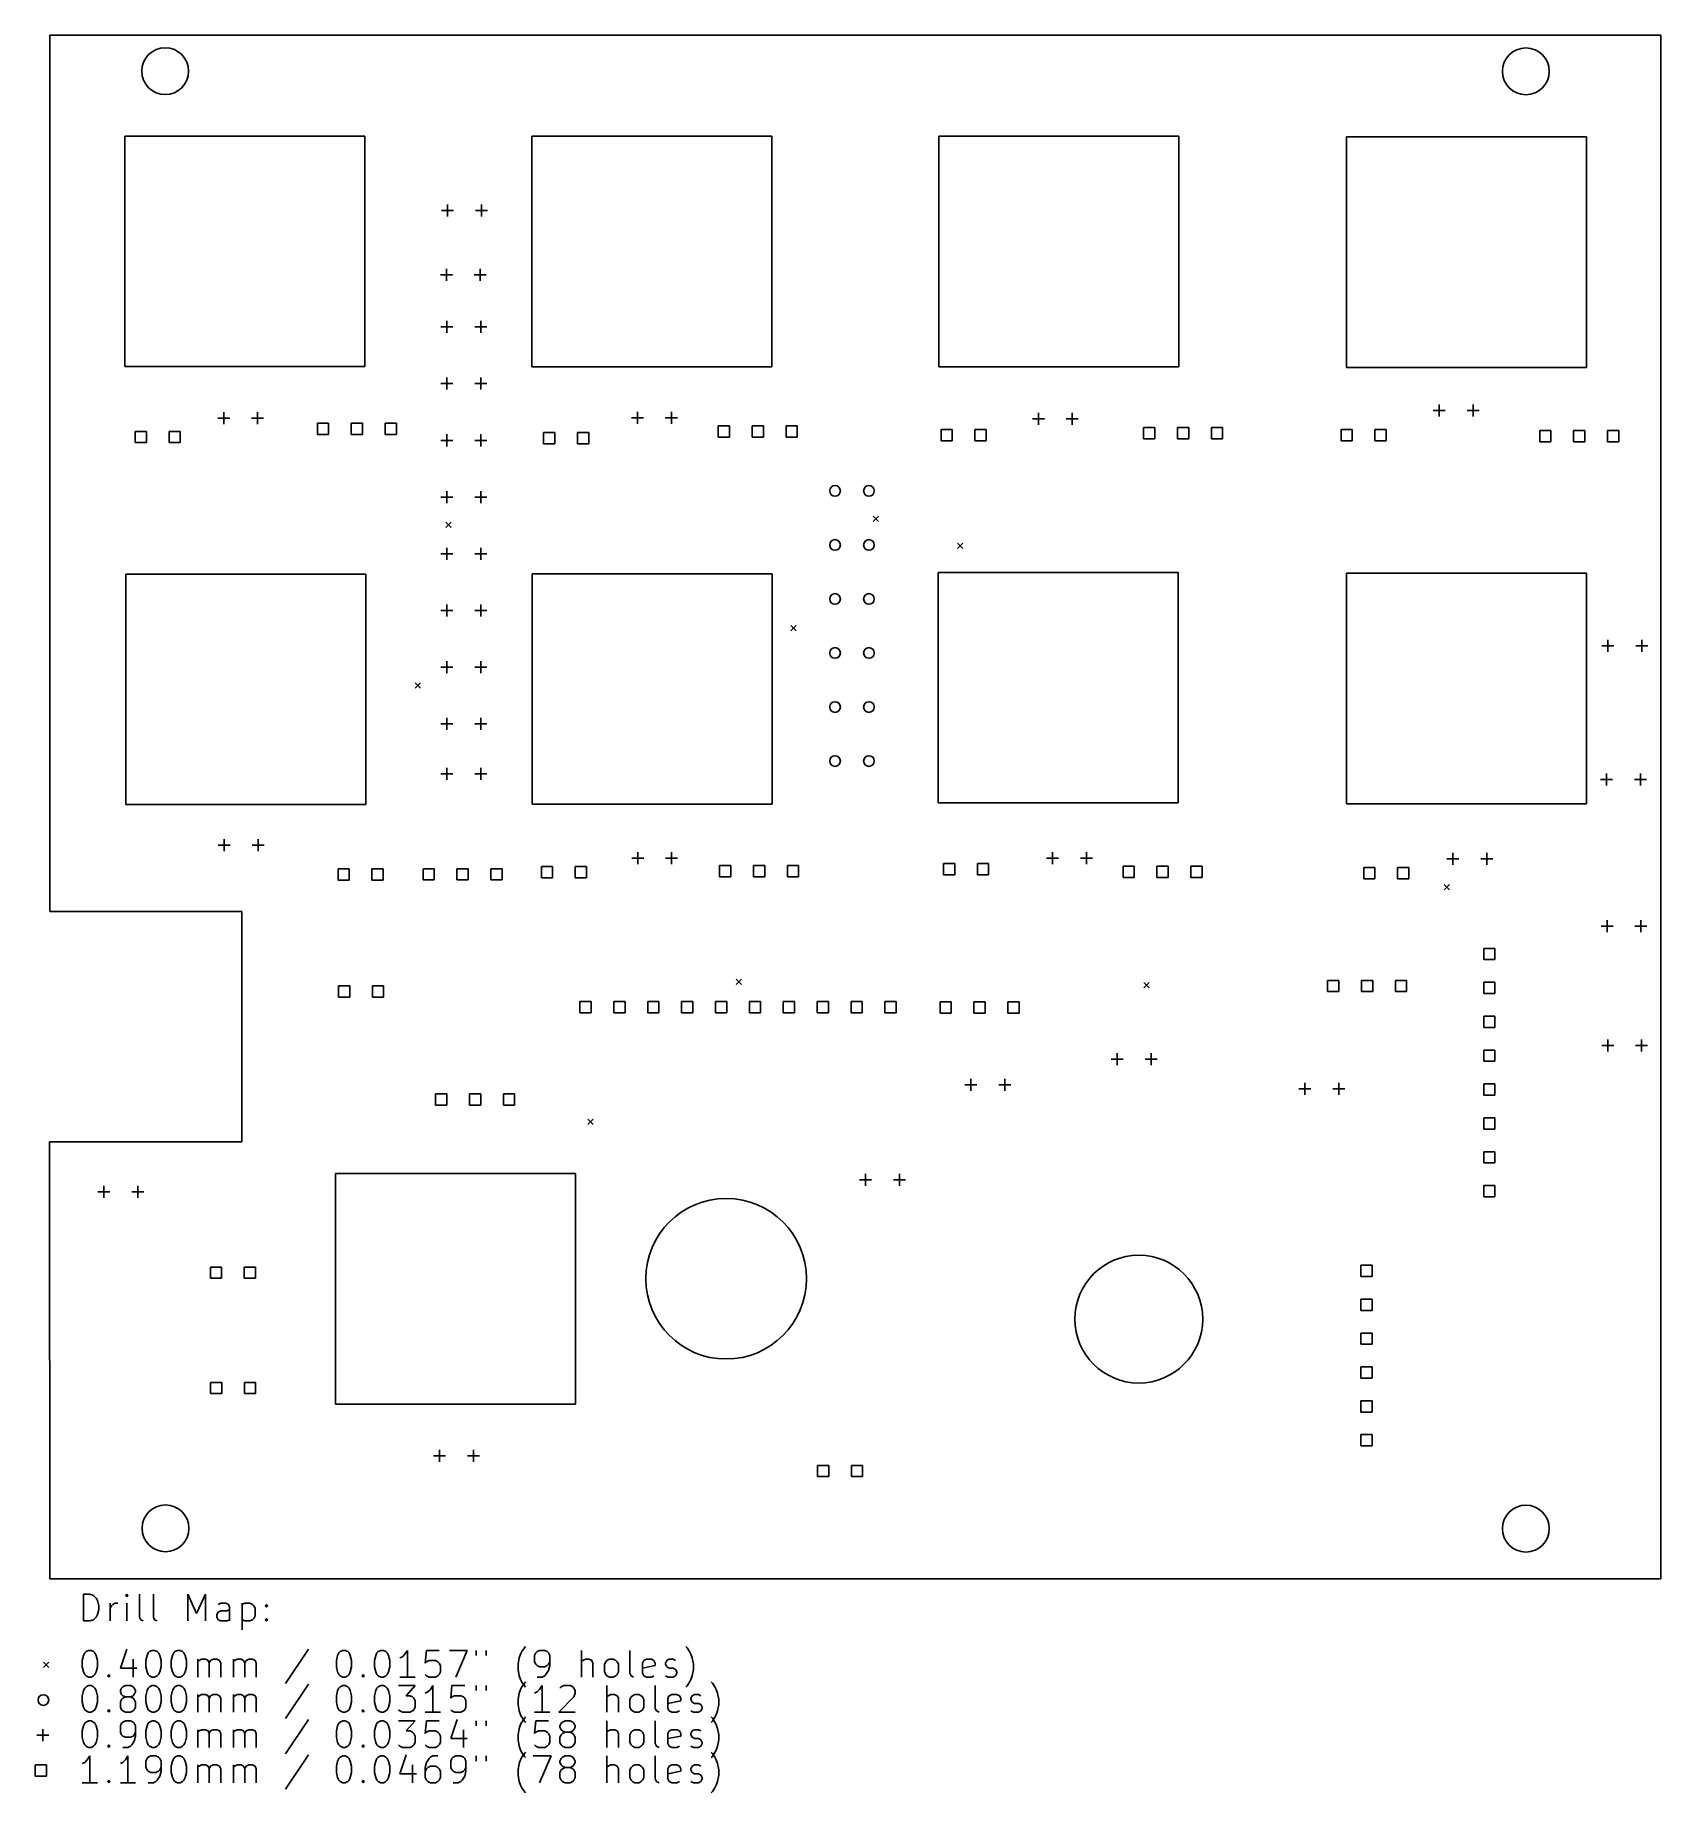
# Model space of a CAD drawing. Extents: x 86 to 208, y -156 to -24.
import ezdxf

# ---------------------------------------------------------------- set-up
doc = ezdxf.new("R2010")
doc.units = 0
doc.layers.add('BLACK', color=7, linetype='CONTINUOUS')

msp = doc.modelspace()

# ---------------------------------------------------------------- linework, layer by layer
at = {"layer": 'BLACK', "linetype": 'CONTINUOUS'}
for p, q in [((86.77, -24.04), (86.78, -89.72)), ((207.53, -24.04), (86.77, -24.04)), ((207.53, -24.04), (207.53, -139.74)), ((92.4, -31.6), (110.39, -31.6)), ((92.4, -48.88), (92.4, -31.6)), ((110.39, -31.6), (110.39, -48.88)), ((153.42, -31.61), (171.41, -31.61)), ((153.42, -48.89), (153.42, -31.61)), ((171.41, -31.61), (171.41, -48.89)), ((122.91, -31.62), (140.9, -31.62)), ((122.91, -48.9), (122.91, -31.62)), ((140.9, -31.62), (140.9, -48.9)), ((183.96, -31.67), (201.95, -31.67)), ((183.96, -48.95), (183.96, -31.67)), ((201.95, -31.67), (201.95, -48.95)), ((116.58, -36.73), (116.58, -37.63)), ((119.12, -36.73), (119.12, -37.63)), ((116.13, -37.18), (117.03, -37.18)), ((118.67, -37.18), (119.57, -37.18)), ((116.05, -42), (116.95, -42)), ((116.5, -41.55), (116.5, -42.45)), ((118.59, -42), (119.49, -42)), ((119.04, -41.55), (119.04, -42.45)), ((116.08, -45.91), (116.98, -45.91)), ((116.53, -45.46), (116.53, -46.36)), ((118.62, -45.91), (119.52, -45.91)), ((119.07, -45.46), (119.07, -46.36)), ((110.39, -48.88), (92.4, -48.88)), ((116.53, -49.71), (116.53, -50.61)), ((119.07, -49.71), (119.07, -50.61)), ((140.9, -48.9), (122.91, -48.9)), ((171.41, -48.89), (153.42, -48.89)), ((201.95, -48.95), (183.96, -48.95)), ((116.08, -50.16), (116.98, -50.16)), ((118.62, -50.16), (119.52, -50.16)), ((99.81, -52.3), (99.81, -53.2)), ((102.35, -52.3), (102.35, -53.2)), ((130.82, -52.27), (130.82, -53.17)), ((133.36, -52.27), (133.36, -53.17)), ((160.875, -52.34), (160.875, -53.24)), ((163.415, -52.34), (163.415, -53.24)), ((190.46, -52.18), (191.36, -52.18)), ((190.91, -51.73), (190.91, -52.63)), ((193, -52.18), (193.9, -52.18)), ((193.45, -51.73), (193.45, -52.63)), ((94.010733, -53.739267), (93.169267, -53.739267)), ((93.169267, -53.739267), (93.169267, -54.580733)), ((94.010733, -54.580733), (94.010733, -53.739267)), ((96.550733, -53.739267), (95.709267, -53.739267)), ((95.709267, -53.739267), (95.709267, -54.580733)), ((96.550733, -54.580733), (96.550733, -53.739267)), ((99.36, -52.75), (100.26, -52.75)), ((101.9, -52.75), (102.8, -52.75)), ((107.670733, -53.119267), (106.829267, -53.119267)), ((106.829267, -53.119267), (106.829267, -53.960733)), ((106.829267, -53.960733), (107.670733, -53.960733)), ((107.670733, -53.960733), (107.670733, -53.119267)), ((110.210733, -53.119267), (109.369267, -53.119267)), ((109.369267, -53.119267), (109.369267, -53.960733)), ((109.369267, -53.960733), (110.210733, -53.960733)), ((110.210733, -53.960733), (110.210733, -53.119267)), ((112.750733, -53.119267), (111.909267, -53.119267)), ((111.909267, -53.119267), (111.909267, -53.960733)), ((111.909267, -53.960733), (112.750733, -53.960733)), ((112.750733, -53.960733), (112.750733, -53.119267)), ((116.53, -53.96), (116.53, -54.86)), ((119.07, -53.96), (119.07, -54.86)), ((124.630733, -53.829267), (123.789267, -53.829267)), ((123.789267, -53.829267), (123.789267, -54.670733)), ((124.630733, -54.670733), (124.630733, -53.829267)), ((127.170733, -53.829267), (126.329267, -53.829267)), ((126.329267, -53.829267), (126.329267, -54.670733)), ((127.170733, -54.670733), (127.170733, -53.829267)), ((130.37, -52.72), (131.27, -52.72)), ((132.91, -52.72), (133.81, -52.72)), ((137.720733, -53.329267), (136.879267, -53.329267)), ((136.879267, -53.329267), (136.879267, -54.170733)), ((137.720733, -54.170733), (137.720733, -53.329267)), ((140.260733, -53.329267), (139.419267, -53.329267)), ((139.419267, -53.329267), (139.419267, -54.170733)), ((140.260733, -54.170733), (140.260733, -53.329267)), ((142.800733, -53.329267), (141.959267, -53.329267)), ((141.959267, -53.329267), (141.959267, -54.170733)), ((142.800733, -54.170733), (142.800733, -53.329267)), ((154.420733, -53.599267), (153.579267, -53.599267)), ((153.579267, -53.599267), (153.579267, -54.440733)), ((154.420733, -54.440733), (154.420733, -53.599267)), ((156.960733, -53.599267), (156.119267, -53.599267)), ((156.119267, -53.599267), (156.119267, -54.440733)), ((156.960733, -54.440733), (156.960733, -53.599267)), ((160.425, -52.79), (161.325, -52.79)), ((162.965, -52.79), (163.865, -52.79)), ((169.600733, -53.449267), (168.759267, -53.449267)), ((168.759267, -53.449267), (168.759267, -54.290733)), ((169.600733, -54.290733), (169.600733, -53.449267)), ((172.140733, -53.449267), (171.299267, -53.449267)), ((171.299267, -53.449267), (171.299267, -54.290733)), ((172.140733, -54.290733), (172.140733, -53.449267)), ((174.680733, -53.449267), (173.839267, -53.449267)), ((173.839267, -53.449267), (173.839267, -54.290733)), ((174.680733, -54.290733), (174.680733, -53.449267)), ((184.400733, -53.599267), (183.559267, -53.599267)), ((183.559267, -53.599267), (183.559267, -54.440733)), ((184.400733, -54.440733), (184.400733, -53.599267)), ((186.940733, -53.599267), (186.099267, -53.599267)), ((186.099267, -53.599267), (186.099267, -54.440733)), ((186.940733, -54.440733), (186.940733, -53.599267)), ((199.290733, -53.669267), (198.449267, -53.669267)), ((198.449267, -53.669267), (198.449267, -54.510733)), ((199.290733, -54.510733), (199.290733, -53.669267)), ((201.830733, -53.669267), (200.989267, -53.669267)), ((200.989267, -53.669267), (200.989267, -54.510733)), ((201.830733, -54.510733), (201.830733, -53.669267)), ((204.370733, -53.669267), (203.529267, -53.669267)), ((203.529267, -53.669267), (203.529267, -54.510733)), ((204.370733, -54.510733), (204.370733, -53.669267)), ((93.169267, -54.580733), (94.010733, -54.580733)), ((95.709267, -54.580733), (96.550733, -54.580733)), ((116.08, -54.41), (116.98, -54.41)), ((118.62, -54.41), (119.52, -54.41)), ((123.789267, -54.670733), (124.630733, -54.670733)), ((126.329267, -54.670733), (127.170733, -54.670733)), ((136.879267, -54.170733), (137.720733, -54.170733)), ((139.419267, -54.170733), (140.260733, -54.170733)), ((141.959267, -54.170733), (142.800733, -54.170733)), ((153.579267, -54.440733), (154.420733, -54.440733)), ((156.119267, -54.440733), (156.960733, -54.440733)), ((168.759267, -54.290733), (169.600733, -54.290733)), ((171.299267, -54.290733), (172.140733, -54.290733)), ((173.839267, -54.290733), (174.680733, -54.290733)), ((183.559267, -54.440733), (184.400733, -54.440733)), ((186.099267, -54.440733), (186.940733, -54.440733)), ((198.449267, -54.510733), (199.290733, -54.510733)), ((200.989267, -54.510733), (201.830733, -54.510733)), ((203.529267, -54.510733), (204.370733, -54.510733)), ((116.08, -58.66), (116.98, -58.66)), ((116.53, -58.21), (116.53, -59.11)), ((118.62, -58.66), (119.52, -58.66)), ((119.07, -58.21), (119.07, -59.11)), ((116.4469, -60.5527), (116.8469, -60.9527)), ((116.8469, -60.5527), (116.4469, -60.9527)), ((148.4915, -60.0837), (148.8915, -60.4837)), ((148.8915, -60.0837), (148.4915, -60.4837)), ((116.08, -62.91), (116.98, -62.91)), ((116.53, -62.46), (116.53, -63.36)), ((118.62, -62.91), (119.52, -62.91)), ((119.07, -62.46), (119.07, -63.36)), ((154.8174, -62.1261), (155.2174, -62.5261)), ((155.2174, -62.1261), (154.8174, -62.5261)), ((92.46, -64.43), (110.45, -64.43)), ((92.46, -81.71), (92.46, -64.43)), ((110.45, -64.43), (110.45, -81.71)), ((122.93, -64.41), (140.92, -64.41)), ((122.93, -81.69), (122.93, -64.41)), ((140.92, -64.41), (140.92, -81.69)), ((153.36, -64.31), (171.35, -64.31)), ((153.36, -81.59), (153.36, -64.31)), ((171.35, -64.31), (171.35, -81.59)), ((183.96, -64.37), (201.95, -64.37)), ((183.96, -81.65), (183.96, -64.37)), ((201.95, -64.37), (201.95, -81.65)), ((116.08, -67.16), (116.98, -67.16)), ((116.53, -66.71), (116.53, -67.61)), ((118.62, -67.16), (119.52, -67.16)), ((119.07, -66.71), (119.07, -67.61)), ((142.3289, -68.299), (142.7289, -68.699)), ((142.7289, -68.299), (142.3289, -68.699)), ((203.105, -69.82), (204.005, -69.82)), ((203.555, -69.37), (203.555, -70.27)), ((205.645, -69.82), (206.545, -69.82)), ((206.095, -69.37), (206.095, -70.27)), ((116.53, -70.96), (116.53, -71.86)), ((119.07, -70.96), (119.07, -71.86)), ((116.08, -71.41), (116.98, -71.41)), ((118.62, -71.41), (119.52, -71.41)), ((114.1668, -72.5896), (114.5668, -72.9896)), ((114.5668, -72.5896), (114.1668, -72.9896)), ((116.08, -75.66), (116.98, -75.66)), ((116.53, -75.21), (116.53, -76.11)), ((118.62, -75.66), (119.52, -75.66)), ((119.07, -75.21), (119.07, -76.11)), ((116.53, -78.95), (116.53, -79.85)), ((119.07, -78.95), (119.07, -79.85)), ((116.08, -79.4), (116.98, -79.4)), ((118.62, -79.4), (119.52, -79.4)), ((203.01, -79.82), (203.91, -79.82)), ((203.46, -79.37), (203.46, -80.27)), ((205.55, -79.82), (206.45, -79.82)), ((206, -79.37), (206, -80.27)), ((171.35, -81.59), (153.36, -81.59)), ((201.95, -81.65), (183.96, -81.65)), ((110.45, -81.71), (92.46, -81.71)), ((140.92, -81.69), (122.93, -81.69)), ((99.85, -84.3), (99.85, -85.2)), ((102.39, -84.3), (102.39, -85.2)), ((99.4, -84.75), (100.3, -84.75)), ((101.94, -84.75), (102.84, -84.75)), ((130.84, -85.27), (130.84, -86.17)), ((133.38, -85.27), (133.38, -86.17)), ((161.93, -85.28), (161.93, -86.18)), ((164.47, -85.28), (164.47, -86.18)), ((191.935, -85.34), (191.935, -86.24)), ((194.475, -85.34), (194.475, -86.24)), ((109.220733, -86.529267), (108.379267, -86.529267)), ((108.379267, -86.529267), (108.379267, -87.370733)), ((109.220733, -87.370733), (109.220733, -86.529267)), ((111.760733, -86.529267), (110.919267, -86.529267)), ((110.919267, -86.529267), (110.919267, -87.370733)), ((111.760733, -87.370733), (111.760733, -86.529267)), ((115.590733, -86.519267), (114.749267, -86.519267)), ((114.749267, -86.519267), (114.749267, -87.360733)), ((115.590733, -87.360733), (115.590733, -86.519267)), ((118.130733, -86.519267), (117.289267, -86.519267)), ((117.289267, -86.519267), (117.289267, -87.360733)), ((118.130733, -87.360733), (118.130733, -86.519267)), ((120.670733, -86.519267), (119.829267, -86.519267)), ((119.829267, -86.519267), (119.829267, -87.360733)), ((120.670733, -87.360733), (120.670733, -86.519267)), ((124.460733, -86.349267), (123.619267, -86.349267)), ((123.619267, -86.349267), (123.619267, -87.190733)), ((124.460733, -87.190733), (124.460733, -86.349267)), ((127.000733, -86.349267), (126.159267, -86.349267)), ((126.159267, -86.349267), (126.159267, -87.190733)), ((127.000733, -87.190733), (127.000733, -86.349267)), ((130.39, -85.72), (131.29, -85.72)), ((132.93, -85.72), (133.83, -85.72)), ((137.820733, -86.289267), (136.979267, -86.289267)), ((136.979267, -86.289267), (136.979267, -87.130733)), ((137.820733, -87.130733), (137.820733, -86.289267)), ((140.360733, -86.289267), (139.519267, -86.289267)), ((139.519267, -86.289267), (139.519267, -87.130733)), ((140.360733, -87.130733), (140.360733, -86.289267)), ((142.900733, -86.289267), (142.059267, -86.289267)), ((142.059267, -86.289267), (142.059267, -87.130733)), ((142.900733, -87.130733), (142.900733, -86.289267)), ((154.600733, -86.139267), (153.759267, -86.139267)), ((153.759267, -86.139267), (153.759267, -86.980733)), ((154.600733, -86.980733), (154.600733, -86.139267)), ((157.140733, -86.139267), (156.299267, -86.139267)), ((156.299267, -86.139267), (156.299267, -86.980733)), ((157.140733, -86.980733), (157.140733, -86.139267)), ((161.48, -85.73), (162.38, -85.73)), ((164.02, -85.73), (164.92, -85.73)), ((168.060733, -86.339267), (167.219267, -86.339267)), ((167.219267, -86.339267), (167.219267, -87.180733)), ((168.060733, -87.180733), (168.060733, -86.339267)), ((170.600733, -86.339267), (169.759267, -86.339267)), ((169.759267, -86.339267), (169.759267, -87.180733)), ((170.600733, -87.180733), (170.600733, -86.339267)), ((173.140733, -86.339267), (172.299267, -86.339267)), ((172.299267, -86.339267), (172.299267, -87.180733)), ((173.140733, -87.180733), (173.140733, -86.339267)), ((186.100733, -86.429267), (185.259267, -86.429267)), ((185.259267, -86.429267), (185.259267, -87.270733)), ((186.100733, -87.270733), (186.100733, -86.429267)), ((188.640733, -86.429267), (187.799267, -86.429267)), ((187.799267, -86.429267), (187.799267, -87.270733)), ((188.640733, -87.270733), (188.640733, -86.429267)), ((191.485, -85.79), (192.385, -85.79)), ((194.025, -85.79), (194.925, -85.79)), ((108.379267, -87.370733), (109.220733, -87.370733)), ((110.919267, -87.370733), (111.760733, -87.370733)), ((114.749267, -87.360733), (115.590733, -87.360733)), ((117.289267, -87.360733), (118.130733, -87.360733)), ((119.829267, -87.360733), (120.670733, -87.360733)), ((123.619267, -87.190733), (124.460733, -87.190733)), ((126.159267, -87.190733), (127.000733, -87.190733)), ((136.979267, -87.130733), (137.820733, -87.130733)), ((139.519267, -87.130733), (140.360733, -87.130733)), ((142.059267, -87.130733), (142.900733, -87.130733)), ((153.759267, -86.980733), (154.600733, -86.980733)), ((156.299267, -86.980733), (157.140733, -86.980733)), ((167.219267, -87.180733), (168.060733, -87.180733)), ((169.759267, -87.180733), (170.600733, -87.180733)), ((172.299267, -87.180733), (173.140733, -87.180733)), ((185.259267, -87.270733), (186.100733, -87.270733)), ((187.799267, -87.270733), (188.640733, -87.270733)), ((191.2858, -87.7033), (191.6858, -88.1033)), ((191.6858, -87.7033), (191.2858, -88.1033)), ((86.78, -89.72), (101.17, -89.73)), ((101.17, -89.73), (101.17, -106.98)), ((203.05, -90.83), (203.95, -90.83)), ((203.5, -90.38), (203.5, -91.28)), ((205.59, -90.83), (206.49, -90.83)), ((206.04, -90.38), (206.04, -91.28)), ((195.090733, -92.489267), (194.249267, -92.489267)), ((194.249267, -92.489267), (194.249267, -93.330733)), ((194.249267, -93.330733), (195.090733, -93.330733)), ((195.090733, -93.330733), (195.090733, -92.489267)), ((138.2092, -94.7896), (138.6092, -95.1896)), ((138.6092, -94.7896), (138.2092, -95.1896)), ((109.250733, -95.299267), (108.409267, -95.299267)), ((108.409267, -95.299267), (108.409267, -96.140733)), ((108.409267, -96.140733), (109.250733, -96.140733)), ((109.250733, -96.140733), (109.250733, -95.299267)), ((111.790733, -95.299267), (110.949267, -95.299267)), ((110.949267, -95.299267), (110.949267, -96.140733)), ((110.949267, -96.140733), (111.790733, -96.140733)), ((111.790733, -96.140733), (111.790733, -95.299267)), ((168.7847, -95.0495), (169.1847, -95.4495)), ((169.1847, -95.0495), (168.7847, -95.4495)), ((183.390733, -94.889267), (182.549267, -94.889267)), ((182.549267, -94.889267), (182.549267, -95.730733)), ((182.549267, -95.730733), (183.390733, -95.730733)), ((183.390733, -95.730733), (183.390733, -94.889267)), ((185.930733, -94.889267), (185.089267, -94.889267)), ((185.089267, -94.889267), (185.089267, -95.730733)), ((185.089267, -95.730733), (185.930733, -95.730733)), ((185.930733, -95.730733), (185.930733, -94.889267)), ((188.470733, -94.889267), (187.629267, -94.889267)), ((187.629267, -94.889267), (187.629267, -95.730733)), ((187.629267, -95.730733), (188.470733, -95.730733)), ((188.470733, -95.730733), (188.470733, -94.889267)), ((195.090733, -95.029267), (194.249267, -95.029267)), ((194.249267, -95.029267), (194.249267, -95.870733)), ((194.249267, -95.870733), (195.090733, -95.870733)), ((195.090733, -95.870733), (195.090733, -95.029267)), ((127.350733, -96.469267), (126.509267, -96.469267)), ((126.509267, -96.469267), (126.509267, -97.310733)), ((126.509267, -97.310733), (127.350733, -97.310733)), ((127.350733, -97.310733), (127.350733, -96.469267)), ((129.890733, -96.469267), (129.049267, -96.469267)), ((129.049267, -96.469267), (129.049267, -97.310733)), ((129.049267, -97.310733), (129.890733, -97.310733)), ((129.890733, -97.310733), (129.890733, -96.469267)), ((132.430733, -96.469267), (131.589267, -96.469267)), ((131.589267, -96.469267), (131.589267, -97.310733)), ((131.589267, -97.310733), (132.430733, -97.310733)), ((132.430733, -97.310733), (132.430733, -96.469267)), ((134.970733, -96.469267), (134.129267, -96.469267)), ((134.129267, -96.469267), (134.129267, -97.310733)), ((134.129267, -97.310733), (134.970733, -97.310733)), ((134.970733, -97.310733), (134.970733, -96.469267)), ((137.510733, -96.469267), (136.669267, -96.469267)), ((136.669267, -96.469267), (136.669267, -97.310733)), ((136.669267, -97.310733), (137.510733, -97.310733)), ((137.510733, -97.310733), (137.510733, -96.469267)), ((140.050733, -96.469267), (139.209267, -96.469267)), ((139.209267, -96.469267), (139.209267, -97.310733)), ((139.209267, -97.310733), (140.050733, -97.310733)), ((140.050733, -97.310733), (140.050733, -96.469267)), ((142.590733, -96.469267), (141.749267, -96.469267)), ((141.749267, -96.469267), (141.749267, -97.310733)), ((141.749267, -97.310733), (142.590733, -97.310733)), ((142.590733, -97.310733), (142.590733, -96.469267)), ((145.130733, -96.469267), (144.289267, -96.469267)), ((144.289267, -96.469267), (144.289267, -97.310733)), ((144.289267, -97.310733), (145.130733, -97.310733)), ((145.130733, -97.310733), (145.130733, -96.469267)), ((147.670733, -96.469267), (146.829267, -96.469267)), ((146.829267, -96.469267), (146.829267, -97.310733)), ((146.829267, -97.310733), (147.670733, -97.310733)), ((147.670733, -97.310733), (147.670733, -96.469267)), ((150.210733, -96.469267), (149.369267, -96.469267)), ((149.369267, -96.469267), (149.369267, -97.310733)), ((149.369267, -97.310733), (150.210733, -97.310733)), ((150.210733, -97.310733), (150.210733, -96.469267)), ((154.340733, -96.509267), (153.499267, -96.509267)), ((153.499267, -96.509267), (153.499267, -97.350733)), ((153.499267, -97.350733), (154.340733, -97.350733)), ((154.340733, -97.350733), (154.340733, -96.509267)), ((156.880733, -96.509267), (156.039267, -96.509267)), ((156.039267, -96.509267), (156.039267, -97.350733)), ((156.039267, -97.350733), (156.880733, -97.350733)), ((156.880733, -97.350733), (156.880733, -96.509267)), ((159.420733, -96.509267), (158.579267, -96.509267)), ((158.579267, -96.509267), (158.579267, -97.350733)), ((158.579267, -97.350733), (159.420733, -97.350733)), ((159.420733, -97.350733), (159.420733, -96.509267)), ((195.090733, -97.569267), (194.249267, -97.569267)), ((194.249267, -97.569267), (194.249267, -98.410733)), ((194.249267, -98.410733), (195.090733, -98.410733)), ((195.090733, -98.410733), (195.090733, -97.569267)), ((195.090733, -100.109267), (194.249267, -100.109267)), ((194.249267, -100.109267), (194.249267, -100.950733)), ((195.090733, -100.950733), (195.090733, -100.109267)), ((203.1, -99.77), (204, -99.77)), ((203.55, -99.32), (203.55, -100.22)), ((205.64, -99.77), (206.54, -99.77)), ((206.09, -99.32), (206.09, -100.22)), ((166.34, -100.8), (167.24, -100.8)), ((166.79, -100.35), (166.79, -101.25)), ((168.88, -100.8), (169.78, -100.8)), ((169.33, -100.35), (169.33, -101.25)), ((194.249267, -100.950733), (195.090733, -100.950733)), ((155.37, -102.72), (156.27, -102.72)), ((155.82, -102.27), (155.82, -103.17)), ((157.91, -102.72), (158.81, -102.72)), ((158.36, -102.27), (158.36, -103.17)), ((180.85, -102.57), (180.85, -103.47)), ((183.39, -102.57), (183.39, -103.47)), ((195.090733, -102.649267), (194.249267, -102.649267)), ((194.249267, -102.649267), (194.249267, -103.490733)), ((195.090733, -103.490733), (195.090733, -102.649267)), ((116.530733, -103.389267), (115.689267, -103.389267)), ((115.689267, -103.389267), (115.689267, -104.230733)), ((116.530733, -104.230733), (116.530733, -103.389267)), ((119.070733, -103.389267), (118.229267, -103.389267)), ((118.229267, -103.389267), (118.229267, -104.230733)), ((119.070733, -104.230733), (119.070733, -103.389267)), ((121.610733, -103.389267), (120.769267, -103.389267)), ((120.769267, -103.389267), (120.769267, -104.230733)), ((121.610733, -104.230733), (121.610733, -103.389267)), ((180.4, -103.02), (181.3, -103.02)), ((182.94, -103.02), (183.84, -103.02)), ((194.249267, -103.490733), (195.090733, -103.490733)), ((115.689267, -104.230733), (116.530733, -104.230733)), ((118.229267, -104.230733), (119.070733, -104.230733)), ((120.769267, -104.230733), (121.610733, -104.230733)), ((127.1123, -105.2802), (127.5123, -105.6802)), ((127.5123, -105.2802), (127.1123, -105.6802)), ((195.090733, -105.189267), (194.249267, -105.189267)), ((194.249267, -105.189267), (194.249267, -106.030733)), ((195.090733, -106.030733), (195.090733, -105.189267)), ((194.249267, -106.030733), (195.090733, -106.030733)), ((101.17, -106.98), (86.74, -106.99)), ((86.74, -106.99), (86.77, -139.74)), ((195.090733, -107.729267), (194.249267, -107.729267)), ((194.249267, -107.729267), (194.249267, -108.570733)), ((195.090733, -108.570733), (195.090733, -107.729267)), ((194.249267, -108.570733), (195.090733, -108.570733)), ((90.825, -110.28), (90.825, -111.18)), ((93.365, -110.28), (93.365, -111.18)), ((108.18, -109.37), (126.17, -109.37)), ((108.18, -126.65), (108.18, -109.37)), ((126.17, -109.37), (126.17, -126.65)), ((147.475, -109.83), (148.375, -109.83)), ((147.925, -109.38), (147.925, -110.28)), ((150.015, -109.83), (150.915, -109.83)), ((150.465, -109.38), (150.465, -110.28)), ((195.090733, -110.269267), (194.249267, -110.269267)), ((194.249267, -110.269267), (194.249267, -111.110733)), ((195.090733, -111.110733), (195.090733, -110.269267)), ((90.375, -110.73), (91.275, -110.73)), ((92.915, -110.73), (93.815, -110.73)), ((194.249267, -111.110733), (195.090733, -111.110733)), ((99.650733, -116.379267), (98.809267, -116.379267)), ((98.809267, -116.379267), (98.809267, -117.220733)), ((98.809267, -117.220733), (99.650733, -117.220733)), ((99.650733, -117.220733), (99.650733, -116.379267)), ((102.190733, -116.379267), (101.349267, -116.379267)), ((101.349267, -116.379267), (101.349267, -117.220733)), ((101.349267, -117.220733), (102.190733, -117.220733)), ((102.190733, -117.220733), (102.190733, -116.379267)), ((185.880733, -116.239267), (185.039267, -116.239267)), ((185.039267, -116.239267), (185.039267, -117.080733)), ((185.039267, -117.080733), (185.880733, -117.080733)), ((185.880733, -117.080733), (185.880733, -116.239267)), ((185.880733, -118.779267), (185.039267, -118.779267)), ((185.039267, -118.779267), (185.039267, -119.620733)), ((185.039267, -119.620733), (185.880733, -119.620733)), ((185.880733, -119.620733), (185.880733, -118.779267)), ((185.880733, -121.319267), (185.039267, -121.319267)), ((185.039267, -121.319267), (185.039267, -122.160733)), ((185.039267, -122.160733), (185.880733, -122.160733)), ((185.880733, -122.160733), (185.880733, -121.319267)), ((99.660733, -125.019267), (98.819267, -125.019267)), ((98.819267, -125.019267), (98.819267, -125.860733)), ((99.660733, -125.860733), (99.660733, -125.019267)), ((102.200733, -125.019267), (101.359267, -125.019267)), ((101.359267, -125.019267), (101.359267, -125.860733)), ((102.200733, -125.860733), (102.200733, -125.019267)), ((185.880733, -123.859267), (185.039267, -123.859267)), ((185.039267, -123.859267), (185.039267, -124.700733)), ((185.039267, -124.700733), (185.880733, -124.700733)), ((185.880733, -124.700733), (185.880733, -123.859267)), ((98.819267, -125.860733), (99.660733, -125.860733)), ((101.359267, -125.860733), (102.200733, -125.860733)), ((185.880733, -126.399267), (185.039267, -126.399267)), ((185.039267, -126.399267), (185.039267, -127.240733)), ((185.880733, -127.240733), (185.880733, -126.399267)), ((126.17, -126.65), (108.18, -126.65)), ((185.039267, -127.240733), (185.880733, -127.240733)), ((185.880733, -128.939267), (185.039267, -128.939267)), ((185.039267, -128.939267), (185.039267, -129.780733)), ((185.880733, -129.780733), (185.880733, -128.939267)), ((115.99, -130.07), (115.99, -130.97)), ((118.53, -130.07), (118.53, -130.97)), ((185.039267, -129.780733), (185.880733, -129.780733)), ((115.54, -130.52), (116.44, -130.52)), ((118.08, -130.52), (118.98, -130.52)), ((145.160733, -131.239267), (144.319267, -131.239267)), ((144.319267, -131.239267), (144.319267, -132.080733)), ((145.160733, -132.080733), (145.160733, -131.239267)), ((147.700733, -131.239267), (146.859267, -131.239267)), ((146.859267, -131.239267), (146.859267, -132.080733)), ((147.700733, -132.080733), (147.700733, -131.239267)), ((144.319267, -132.080733), (145.160733, -132.080733)), ((146.859267, -132.080733), (147.700733, -132.080733)), ((86.77, -139.74), (207.53, -139.74)), ((89.297768, -142.904838), (89.297768, -140.904838)), ((89.297768, -140.904838), (89.773958, -140.904838)), ((89.773958, -140.904838), (90.059673, -141.000076)), ((92.535863, -140.904838), (92.440625, -141.000076)), ((92.631101, -141.000076), (92.535863, -140.904838)), ((92.535863, -140.904838), (92.535863, -141.095314)), ((93.488244, -142.619123), (93.488244, -140.904838)), ((94.535863, -142.619123), (94.535863, -140.904838)), ((97.107292, -142.904838), (97.107292, -140.904838)), ((97.107292, -140.904838), (97.773959, -142.333409)), ((97.773959, -142.333409), (98.440625, -140.904838)), ((98.440625, -140.904838), (98.440625, -142.904838)), ((90.059673, -141.000076), (90.250149, -141.190552)), ((90.250149, -141.190552), (90.345387, -141.381028)), ((90.345387, -141.381028), (90.440625, -141.76198)), ((90.440625, -142.047695), (90.345387, -142.428647)), ((90.440625, -141.76198), (90.440625, -142.047695)), ((91.297768, -142.904838), (91.297768, -141.571504)), ((91.297768, -141.952457), (91.393006, -141.76198)), ((91.393006, -141.76198), (91.488244, -141.666742)), ((91.488244, -141.666742), (91.67872, -141.571504)), ((91.67872, -141.571504), (91.869197, -141.571504)), ((92.440625, -141.000076), (92.535863, -141.095314)), ((92.535863, -141.095314), (92.631101, -141.000076)), ((92.535863, -142.904838), (92.535863, -141.571504)), ((99.297768, -142.428647), (99.393006, -142.238171)), ((99.583482, -141.571504), (99.393006, -141.666742)), ((99.393006, -142.238171), (99.583482, -142.142933)), ((99.964435, -141.571504), (99.583482, -141.571504)), ((99.583482, -142.142933), (100.059673, -142.142933)), ((100.154911, -141.666742), (99.964435, -141.571504)), ((100.059673, -142.142933), (100.250149, -142.047695)), ((100.250149, -141.857219), (100.154911, -141.666742)), ((100.250149, -142.904838), (100.250149, -141.857219)), ((101.20253, -141.571504), (101.20253, -143.571504)), ((101.20253, -141.666742), (101.393006, -141.571504)), ((101.393006, -141.571504), (101.773959, -141.571504)), ((101.773959, -141.571504), (101.964435, -141.666742)), ((101.964435, -141.666742), (102.059673, -141.76198)), ((102.059673, -141.76198), (102.154911, -141.952457)), ((102.154911, -141.952457), (102.154911, -142.523885)), ((102.916816, -141.76198), (103.012054, -141.666742)), ((103.012054, -141.857219), (102.916816, -141.76198)), ((103.012054, -141.666742), (103.107292, -141.76198)), ((103.012054, -141.666742), (103.012054, -141.857219)), ((103.107292, -141.76198), (103.012054, -141.857219)), ((89.773958, -142.904838), (89.297768, -142.904838)), ((90.059673, -142.8096), (89.773958, -142.904838)), ((90.250149, -142.619123), (90.059673, -142.8096)), ((90.345387, -142.428647), (90.250149, -142.619123)), ((93.583482, -142.8096), (93.488244, -142.619123)), ((93.773958, -142.904838), (93.583482, -142.8096)), ((94.631101, -142.8096), (94.535863, -142.619123)), ((94.821577, -142.904838), (94.631101, -142.8096)), ((99.297768, -142.619123), (99.297768, -142.428647)), ((99.393006, -142.8096), (99.297768, -142.619123)), ((99.583482, -142.904838), (99.393006, -142.8096)), ((100.059673, -142.904838), (99.583482, -142.904838)), ((100.250149, -142.8096), (100.059673, -142.904838)), ((101.393006, -142.904838), (101.20253, -142.8096)), ((101.773959, -142.904838), (101.393006, -142.904838)), ((101.964435, -142.8096), (101.773959, -142.904838)), ((102.059673, -142.714361), (101.964435, -142.8096)), ((102.154911, -142.523885), (102.059673, -142.714361)), ((102.916816, -142.8096), (103.012054, -142.714361)), ((103.012054, -142.904838), (102.916816, -142.8096)), ((103.012054, -142.714361), (103.107292, -142.8096)), ((103.012054, -142.714361), (103.012054, -142.904838)), ((103.107292, -142.8096), (103.012054, -142.904838)), ((122.154914, -145.200076), (122.34539, -144.914361)), ((122.34539, -144.914361), (122.440629, -144.819123)), ((134.535868, -144.914361), (134.44063, -144.819123)), ((134.726344, -145.200076), (134.535868, -144.914361)), ((86.29, -145.99), (86.69, -146.39)), ((86.69, -145.99), (86.29, -146.39)), ((89.20253, -145.866742), (89.297768, -145.48579)), ((89.20253, -146.342933), (89.20253, -145.866742)), ((89.297768, -145.48579), (89.393006, -145.295314)), ((89.393006, -145.295314), (89.488244, -145.200076)), ((89.488244, -145.200076), (89.67872, -145.104838)), ((89.67872, -145.104838), (89.869197, -145.104838)), ((89.869197, -145.104838), (90.059673, -145.200076)), ((90.059673, -145.200076), (90.154911, -145.295314)), ((90.154911, -145.295314), (90.250149, -145.48579)), ((90.250149, -145.48579), (90.345387, -145.866742)), ((90.345387, -145.866742), (90.345387, -146.342933)), ((92.535863, -145.0096), (92.059673, -146.438171)), ((93.012054, -145.771504), (93.012054, -147.104838)), ((93.964435, -145.866742), (94.059673, -145.48579)), ((93.964435, -146.342933), (93.964435, -145.866742)), ((94.059673, -145.48579), (94.154911, -145.295314)), ((94.154911, -145.295314), (94.250149, -145.200076)), ((94.250149, -145.200076), (94.440625, -145.104838)), ((94.440625, -145.104838), (94.631102, -145.104838)), ((94.631102, -145.104838), (94.821578, -145.200076)), ((94.821578, -145.200076), (94.916816, -145.295314)), ((94.916816, -145.295314), (95.012054, -145.48579)), ((95.012054, -145.48579), (95.107292, -145.866742)), ((95.107292, -145.866742), (95.107292, -146.342933)), ((95.869197, -145.866742), (95.964435, -145.48579)), ((95.869197, -146.342933), (95.869197, -145.866742)), ((95.964435, -145.48579), (96.059673, -145.295314)), ((96.059673, -145.295314), (96.154911, -145.200076)), ((96.154911, -145.200076), (96.345387, -145.104838)), ((96.345387, -145.104838), (96.535864, -145.104838)), ((96.535864, -145.104838), (96.72634, -145.200076)), ((96.72634, -145.200076), (96.821578, -145.295314)), ((96.821578, -145.295314), (96.916816, -145.48579)), ((96.916816, -145.48579), (97.012054, -145.866742)), ((97.012054, -145.866742), (97.012054, -146.342933)), ((97.869197, -147.104838), (97.869197, -145.771504)), ((97.869197, -145.96198), (97.964435, -145.866742)), ((97.964435, -145.866742), (98.154911, -145.771504)), ((98.154911, -145.771504), (98.440626, -145.771504)), ((98.440626, -145.771504), (98.631102, -145.866742)), ((98.631102, -145.866742), (98.72634, -146.057219)), ((98.72634, -146.057219), (98.821578, -145.866742)), ((98.72634, -146.057219), (98.72634, -147.104838)), ((98.821578, -145.866742), (99.012054, -145.771504)), ((99.012054, -145.771504), (99.297768, -145.771504)), ((99.297768, -145.771504), (99.488245, -145.866742)), ((99.488245, -145.866742), (99.583483, -146.057219)), ((99.583483, -146.057219), (99.583483, -147.104838)), ((100.535864, -147.104838), (100.535864, -145.771504)), ((100.535864, -145.96198), (100.631102, -145.866742)), ((100.631102, -145.866742), (100.821578, -145.771504)), ((100.821578, -145.771504), (101.107293, -145.771504)), ((101.107293, -145.771504), (101.297769, -145.866742)), ((101.297769, -145.866742), (101.393007, -146.057219)), ((101.393007, -146.057219), (101.488245, -145.866742)), ((101.393007, -146.057219), (101.393007, -147.104838)), ((101.488245, -145.866742), (101.678721, -145.771504)), ((101.678721, -145.771504), (101.964435, -145.771504)), ((101.964435, -145.771504), (102.154912, -145.866742)), ((102.154912, -145.866742), (102.25015, -146.057219)), ((102.25015, -146.057219), (102.25015, -147.104838)), ((106.154912, -145.0096), (104.440627, -147.581028)), ((108.250151, -145.866742), (108.345389, -145.48579)), ((108.250151, -146.342933), (108.250151, -145.866742)), ((108.345389, -145.48579), (108.440627, -145.295314)), ((108.440627, -145.295314), (108.535865, -145.200076)), ((108.535865, -145.200076), (108.726341, -145.104838)), ((108.726341, -145.104838), (108.916818, -145.104838)), ((108.916818, -145.104838), (109.107294, -145.200076)), ((109.107294, -145.200076), (109.202532, -145.295314)), ((109.202532, -145.295314), (109.29777, -145.48579)), ((109.29777, -145.48579), (109.393008, -145.866742)), ((109.393008, -145.866742), (109.393008, -146.342933)), ((111.107294, -145.866742), (111.202532, -145.48579)), ((111.107294, -146.342933), (111.107294, -145.866742)), ((111.202532, -145.48579), (111.29777, -145.295314)), ((111.29777, -145.295314), (111.393008, -145.200076)), ((111.393008, -145.200076), (111.583484, -145.104838)), ((111.583484, -145.104838), (111.773961, -145.104838)), ((111.773961, -145.104838), (111.964437, -145.200076)), ((111.964437, -145.200076), (112.059675, -145.295314)), ((112.059675, -145.295314), (112.154913, -145.48579)), ((112.154913, -145.48579), (112.250151, -145.866742)), ((112.250151, -145.866742), (112.250151, -146.342933)), ((113.202532, -145.581028), (113.012056, -145.676266)), ((113.393008, -145.390552), (113.202532, -145.581028)), ((113.583484, -145.104838), (113.393008, -145.390552)), ((113.583484, -147.104838), (113.583484, -145.104838)), ((115.012056, -145.104838), (114.916818, -146.057219)), ((114.916818, -146.057219), (115.012056, -145.96198)), ((115.964437, -145.104838), (115.012056, -145.104838)), ((115.012056, -145.96198), (115.202532, -145.866742)), ((115.202532, -145.866742), (115.678723, -145.866742)), ((115.678723, -145.866742), (115.869199, -145.96198)), ((115.869199, -145.96198), (115.964437, -146.057219)), ((115.964437, -146.057219), (116.059675, -146.247695)), ((116.726342, -145.104838), (118.059675, -145.104838)), ((118.059675, -145.104838), (117.202532, -147.104838)), ((118.726342, -145.104838), (118.726342, -145.48579)), ((119.488247, -145.104838), (119.488247, -145.48579)), ((121.8692, -146.152457), (121.964438, -145.676266)), ((121.8692, -146.533409), (121.8692, -146.152457)), ((121.964438, -145.676266), (122.059676, -145.390552)), ((122.059676, -145.390552), (122.154914, -145.200076)), ((123.202533, -145.295314), (123.107295, -145.48579)), ((123.107295, -145.48579), (123.107295, -145.96198)), ((123.107295, -145.96198), (123.202533, -146.152457)), ((123.297771, -145.200076), (123.202533, -145.295314)), ((123.202533, -146.152457), (123.297771, -146.247695)), ((123.488247, -145.104838), (123.297771, -145.200076)), ((123.8692, -145.104838), (123.488247, -145.104838)), ((124.059676, -145.200076), (123.8692, -145.104838)), ((124.154914, -145.295314), (124.059676, -145.200076)), ((124.059676, -146.247695), (124.154914, -146.152457)), ((124.250152, -145.48579), (124.154914, -145.295314)), ((124.154914, -146.152457), (124.250152, -145.96198)), ((124.250152, -146.247695), (124.250152, -145.48579)), ((126.631105, -147.104838), (126.631105, -145.104838)), ((126.726343, -145.866742), (126.631105, -145.96198)), ((126.916819, -145.771504), (126.726343, -145.866742)), ((127.202534, -145.771504), (126.916819, -145.771504)), ((127.39301, -145.866742), (127.202534, -145.771504)), ((127.488248, -146.057219), (127.39301, -145.866742)), ((127.488248, -147.104838), (127.488248, -146.057219)), ((128.345391, -146.152457), (128.440629, -145.96198)), ((128.345391, -146.723885), (128.345391, -146.152457)), ((128.440629, -145.96198), (128.535867, -145.866742)), ((128.535867, -145.866742), (128.726343, -145.771504)), ((128.726343, -145.771504), (129.012058, -145.771504)), ((129.012058, -145.771504), (129.202534, -145.866742)), ((129.202534, -145.866742), (129.297772, -145.96198)), ((129.297772, -145.96198), (129.39301, -146.152457)), ((129.39301, -146.152457), (129.39301, -146.723885)), ((130.250153, -146.819123), (130.250153, -145.104838)), ((131.202534, -146.057219), (131.297772, -145.866742)), ((131.202534, -146.819123), (131.202534, -146.057219)), ((131.297772, -145.866742), (131.488248, -145.771504)), ((131.488248, -145.771504), (131.869201, -145.771504)), ((131.869201, -145.771504), (132.059677, -145.866742)), ((132.059677, -145.866742), (132.154915, -146.057219)), ((132.154915, -146.057219), (132.154915, -146.247695)), ((132.91682, -146.057219), (133.012058, -145.866742)), ((132.91682, -146.152457), (132.91682, -146.057219)), ((133.012058, -146.342933), (132.91682, -146.152457)), ((133.012058, -145.866742), (133.202534, -145.771504)), ((133.202534, -145.771504), (133.488248, -145.771504)), ((133.488248, -145.771504), (133.678725, -145.866742)), ((134.821582, -145.390552), (134.726344, -145.200076)), ((134.91682, -145.676266), (134.821582, -145.390552)), ((135.012058, -146.152457), (134.91682, -145.676266)), ((135.012058, -146.533409), (135.012058, -146.152457)), ((89.297768, -146.723885), (89.20253, -146.342933)), ((89.393006, -146.914361), (89.297768, -146.723885)), ((89.488244, -147.0096), (89.393006, -146.914361)), ((89.67872, -147.104838), (89.488244, -147.0096)), ((89.869197, -147.104838), (89.67872, -147.104838)), ((90.059673, -147.0096), (89.869197, -147.104838)), ((90.154911, -146.914361), (90.059673, -147.0096)), ((90.250149, -146.723885), (90.154911, -146.914361)), ((90.345387, -146.342933), (90.250149, -146.723885)), ((91.107292, -147.0096), (91.20253, -146.914361)), ((91.20253, -147.104838), (91.107292, -147.0096)), ((91.20253, -146.914361), (91.297768, -147.0096)), ((91.20253, -146.914361), (91.20253, -147.104838)), ((91.297768, -147.0096), (91.20253, -147.104838)), ((92.059673, -146.438171), (93.297768, -146.438171)), ((94.059673, -146.723885), (93.964435, -146.342933)), ((94.154911, -146.914361), (94.059673, -146.723885)), ((94.250149, -147.0096), (94.154911, -146.914361)), ((94.440625, -147.104838), (94.250149, -147.0096)), ((94.631102, -147.104838), (94.440625, -147.104838)), ((94.821578, -147.0096), (94.631102, -147.104838)), ((94.916816, -146.914361), (94.821578, -147.0096)), ((95.012054, -146.723885), (94.916816, -146.914361)), ((95.107292, -146.342933), (95.012054, -146.723885)), ((95.964435, -146.723885), (95.869197, -146.342933)), ((96.059673, -146.914361), (95.964435, -146.723885)), ((96.154911, -147.0096), (96.059673, -146.914361)), ((96.345387, -147.104838), (96.154911, -147.0096)), ((96.535864, -147.104838), (96.345387, -147.104838)), ((96.72634, -147.0096), (96.535864, -147.104838)), ((96.821578, -146.914361), (96.72634, -147.0096)), ((96.916816, -146.723885), (96.821578, -146.914361)), ((97.012054, -146.342933), (96.916816, -146.723885)), ((108.345389, -146.723885), (108.250151, -146.342933)), ((108.440627, -146.914361), (108.345389, -146.723885)), ((108.535865, -147.0096), (108.440627, -146.914361)), ((108.726341, -147.104838), (108.535865, -147.0096)), ((108.916818, -147.104838), (108.726341, -147.104838)), ((109.107294, -147.0096), (108.916818, -147.104838)), ((109.202532, -146.914361), (109.107294, -147.0096)), ((109.29777, -146.723885), (109.202532, -146.914361)), ((109.393008, -146.342933), (109.29777, -146.723885)), ((110.154913, -147.0096), (110.250151, -146.914361)), ((110.250151, -147.104838), (110.154913, -147.0096)), ((110.250151, -146.914361), (110.345389, -147.0096)), ((110.250151, -146.914361), (110.250151, -147.104838)), ((110.345389, -147.0096), (110.250151, -147.104838)), ((111.202532, -146.723885), (111.107294, -146.342933)), ((111.29777, -146.914361), (111.202532, -146.723885)), ((111.393008, -147.0096), (111.29777, -146.914361)), ((111.583484, -147.104838), (111.393008, -147.0096)), ((111.773961, -147.104838), (111.583484, -147.104838)), ((111.964437, -147.0096), (111.773961, -147.104838)), ((112.059675, -146.914361), (111.964437, -147.0096)), ((112.154913, -146.723885), (112.059675, -146.914361)), ((112.250151, -146.342933), (112.154913, -146.723885)), ((114.154913, -147.104838), (113.012056, -147.104838)), ((115.012056, -147.0096), (114.916818, -146.914361)), ((115.202532, -147.104838), (115.012056, -147.0096)), ((115.678723, -147.104838), (115.202532, -147.104838)), ((115.869199, -147.0096), (115.678723, -147.104838)), ((115.964437, -146.914361), (115.869199, -147.0096)), ((116.059675, -146.723885), (115.964437, -146.914361)), ((116.059675, -146.247695), (116.059675, -146.723885)), ((121.964438, -147.0096), (121.8692, -146.533409)), ((122.059676, -147.295314), (121.964438, -147.0096)), ((122.154914, -147.48579), (122.059676, -147.295314)), ((122.34539, -147.771504), (122.154914, -147.48579)), ((122.154914, -147.840076), (122.34539, -147.554361)), ((122.34539, -147.554361), (122.440629, -147.459123)), ((123.297771, -146.247695), (123.488247, -146.342933)), ((123.297771, -147.104838), (123.678723, -147.104838)), ((123.488247, -146.342933), (123.8692, -146.342933)), ((123.678723, -147.104838), (123.8692, -147.0096)), ((123.8692, -146.342933), (124.059676, -146.247695)), ((123.8692, -147.0096), (123.964438, -146.914361)), ((123.964438, -146.914361), (124.154914, -146.628647)), ((124.154914, -146.628647), (124.250152, -146.247695)), ((128.440629, -146.914361), (128.345391, -146.723885)), ((128.535867, -147.0096), (128.440629, -146.914361)), ((128.726343, -147.104838), (128.535867, -147.0096)), ((129.012058, -147.104838), (128.726343, -147.104838)), ((129.202534, -147.0096), (129.012058, -147.104838)), ((129.297772, -146.914361), (129.202534, -147.0096)), ((129.39301, -146.723885), (129.297772, -146.914361)), ((130.345391, -147.0096), (130.250153, -146.819123)), ((130.535867, -147.104838), (130.345391, -147.0096)), ((132.154915, -146.247695), (131.202534, -146.438171)), ((131.297772, -147.0096), (131.202534, -146.819123)), ((131.488248, -147.104838), (131.297772, -147.0096)), ((131.869201, -147.104838), (131.488248, -147.104838)), ((132.059677, -147.0096), (131.869201, -147.104838)), ((132.91682, -147.0096), (133.107296, -147.104838)), ((133.202534, -146.438171), (133.012058, -146.342933)), ((133.107296, -147.104838), (133.488248, -147.104838)), ((133.488248, -146.438171), (133.202534, -146.438171)), ((133.678725, -146.533409), (133.488248, -146.438171)), ((133.488248, -147.104838), (133.678725, -147.0096)), ((133.773963, -146.723885), (133.678725, -146.533409)), ((133.678725, -147.0096), (133.773963, -146.819123)), ((133.773963, -146.819123), (133.773963, -146.723885)), ((134.535868, -147.771504), (134.726344, -147.48579)), ((134.726344, -147.48579), (134.821582, -147.295314)), ((134.821582, -147.295314), (134.91682, -147.0096)), ((134.91682, -147.0096), (135.012058, -146.533409)), ((136.44063, -147.554361), (136.345392, -147.459123)), ((136.631106, -147.840076), (136.44063, -147.554361)), ((89.20253, -148.506742), (89.297768, -148.12579)), ((89.20253, -148.982933), (89.20253, -148.506742)), ((89.297768, -148.12579), (89.393006, -147.935314)), ((89.393006, -147.935314), (89.488244, -147.840076)), ((89.488244, -147.840076), (89.67872, -147.744838)), ((89.67872, -147.744838), (89.869197, -147.744838)), ((89.869197, -147.744838), (90.059673, -147.840076)), ((90.059673, -147.840076), (90.154911, -147.935314)), ((90.154911, -147.935314), (90.250149, -148.12579)), ((90.250149, -148.12579), (90.345387, -148.506742)), ((90.345387, -148.506742), (90.345387, -148.982933)), ((92.059673, -148.12579), (92.154911, -147.935314)), ((92.059673, -148.221028), (92.059673, -148.12579)), ((92.154911, -148.411504), (92.059673, -148.221028)), ((92.154911, -148.792457), (92.059673, -148.982933)), ((92.154911, -147.935314), (92.250149, -147.840076)), ((92.250149, -148.506742), (92.154911, -148.411504)), ((92.250149, -148.697219), (92.154911, -148.792457)), ((92.250149, -147.840076), (92.440625, -147.744838)), ((92.440625, -148.60198), (92.250149, -148.506742)), ((92.440625, -148.60198), (92.250149, -148.697219)), ((92.440625, -147.744838), (92.821578, -147.744838)), ((92.821578, -148.60198), (92.440625, -148.60198)), ((92.821578, -147.744838), (93.012054, -147.840076)), ((93.012054, -148.506742), (92.821578, -148.60198)), ((93.012054, -148.697219), (92.821578, -148.60198)), ((93.012054, -147.840076), (93.107292, -147.935314)), ((93.107292, -148.411504), (93.012054, -148.506742)), ((93.107292, -148.792457), (93.012054, -148.697219)), ((93.107292, -147.935314), (93.20253, -148.12579)), ((93.20253, -148.221028), (93.107292, -148.411504)), ((93.20253, -148.982933), (93.107292, -148.792457)), ((93.20253, -148.12579), (93.20253, -148.221028)), ((93.964435, -148.506742), (94.059673, -148.12579)), ((93.964435, -148.982933), (93.964435, -148.506742)), ((94.059673, -148.12579), (94.154911, -147.935314)), ((94.154911, -147.935314), (94.250149, -147.840076)), ((94.250149, -147.840076), (94.440625, -147.744838)), ((94.440625, -147.744838), (94.631102, -147.744838)), ((94.631102, -147.744838), (94.821578, -147.840076)), ((94.821578, -147.840076), (94.916816, -147.935314)), ((94.916816, -147.935314), (95.012054, -148.12579)), ((95.012054, -148.12579), (95.107292, -148.506742)), ((95.107292, -148.506742), (95.107292, -148.982933)), ((95.869197, -148.506742), (95.964435, -148.12579)), ((95.869197, -148.982933), (95.869197, -148.506742)), ((95.964435, -148.12579), (96.059673, -147.935314)), ((96.059673, -147.935314), (96.154911, -147.840076)), ((96.154911, -147.840076), (96.345387, -147.744838)), ((96.345387, -147.744838), (96.535864, -147.744838)), ((96.535864, -147.744838), (96.72634, -147.840076)), ((96.72634, -147.840076), (96.821578, -147.935314)), ((96.821578, -147.935314), (96.916816, -148.12579)), ((96.916816, -148.12579), (97.012054, -148.506742)), ((97.012054, -148.506742), (97.012054, -148.982933)), ((97.869197, -149.744838), (97.869197, -148.411504)), ((97.869197, -148.60198), (97.964435, -148.506742)), ((97.964435, -148.506742), (98.154911, -148.411504)), ((98.154911, -148.411504), (98.440626, -148.411504)), ((98.440626, -148.411504), (98.631102, -148.506742)), ((98.631102, -148.506742), (98.72634, -148.697219)), ((98.72634, -148.697219), (98.821578, -148.506742)), ((98.72634, -148.697219), (98.72634, -149.744838)), ((98.821578, -148.506742), (99.012054, -148.411504)), ((99.012054, -148.411504), (99.297768, -148.411504)), ((99.297768, -148.411504), (99.488245, -148.506742)), ((99.488245, -148.506742), (99.583483, -148.697219)), ((99.583483, -148.697219), (99.583483, -149.744838)), ((100.535864, -149.744838), (100.535864, -148.411504)), ((100.535864, -148.60198), (100.631102, -148.506742)), ((100.631102, -148.506742), (100.821578, -148.411504)), ((100.821578, -148.411504), (101.107293, -148.411504)), ((101.107293, -148.411504), (101.297769, -148.506742)), ((101.297769, -148.506742), (101.393007, -148.697219)), ((101.393007, -148.697219), (101.488245, -148.506742)), ((101.393007, -148.697219), (101.393007, -149.744838)), ((101.488245, -148.506742), (101.678721, -148.411504)), ((101.678721, -148.411504), (101.964435, -148.411504)), ((101.964435, -148.411504), (102.154912, -148.506742)), ((102.154912, -148.506742), (102.25015, -148.697219)), ((102.25015, -148.697219), (102.25015, -149.744838)), ((106.154912, -147.6496), (104.440627, -150.221028)), ((108.250151, -148.506742), (108.345389, -148.12579)), ((108.250151, -148.982933), (108.250151, -148.506742)), ((108.345389, -148.12579), (108.440627, -147.935314)), ((108.440627, -147.935314), (108.535865, -147.840076)), ((108.535865, -147.840076), (108.726341, -147.744838)), ((108.726341, -147.744838), (108.916818, -147.744838)), ((108.916818, -147.744838), (109.107294, -147.840076)), ((109.107294, -147.840076), (109.202532, -147.935314)), ((109.202532, -147.935314), (109.29777, -148.12579)), ((109.29777, -148.12579), (109.393008, -148.506742)), ((109.393008, -148.506742), (109.393008, -148.982933)), ((111.107294, -148.506742), (111.202532, -148.12579)), ((111.107294, -148.982933), (111.107294, -148.506742)), ((111.202532, -148.12579), (111.29777, -147.935314)), ((111.29777, -147.935314), (111.393008, -147.840076)), ((111.393008, -147.840076), (111.583484, -147.744838)), ((111.583484, -147.744838), (111.773961, -147.744838)), ((111.773961, -147.744838), (111.964437, -147.840076)), ((111.964437, -147.840076), (112.059675, -147.935314)), ((112.059675, -147.935314), (112.154913, -148.12579)), ((112.154913, -148.12579), (112.250151, -148.506742)), ((112.250151, -148.506742), (112.250151, -148.982933)), ((112.916818, -147.744838), (114.154913, -147.744838)), ((114.154913, -147.744838), (113.488246, -148.506742)), ((113.488246, -148.506742), (113.773961, -148.506742)), ((113.773961, -148.506742), (113.964437, -148.60198)), ((113.964437, -148.60198), (114.059675, -148.697219)), ((114.059675, -148.697219), (114.154913, -148.887695)), ((115.107294, -148.221028), (114.916818, -148.316266)), ((115.29777, -148.030552), (115.107294, -148.221028)), ((115.488246, -147.744838), (115.29777, -148.030552)), ((115.488246, -149.744838), (115.488246, -147.744838)), ((116.916818, -147.744838), (116.82158, -148.697219)), ((116.82158, -148.697219), (116.916818, -148.60198)), ((117.869199, -147.744838), (116.916818, -147.744838)), ((116.916818, -148.60198), (117.107294, -148.506742)), ((117.107294, -148.506742), (117.583485, -148.506742)), ((117.583485, -148.506742), (117.773961, -148.60198)), ((117.773961, -148.60198), (117.869199, -148.697219)), ((117.869199, -148.697219), (117.964437, -148.887695)), ((118.726342, -147.744838), (118.726342, -148.12579)), ((119.488247, -147.744838), (119.488247, -148.12579)), ((121.8692, -148.792457), (121.964438, -148.316266)), ((121.8692, -149.173409), (121.8692, -148.792457)), ((121.964438, -148.316266), (122.059676, -148.030552)), ((122.059676, -148.030552), (122.154914, -147.840076)), ((122.440629, -147.866742), (122.34539, -147.771504)), ((123.297771, -148.221028), (123.107295, -148.316266)), ((123.488247, -148.030552), (123.297771, -148.221028)), ((123.678723, -147.744838), (123.488247, -148.030552)), ((123.678723, -149.744838), (123.678723, -147.744838)), ((126.059676, -148.60198), (124.916819, -149.744838)), ((125.012057, -147.935314), (125.107295, -147.840076)), ((125.107295, -147.840076), (125.297771, -147.744838)), ((125.297771, -147.744838), (125.773962, -147.744838)), ((125.773962, -147.744838), (125.964438, -147.840076)), ((125.964438, -147.840076), (126.059676, -147.935314)), ((126.059676, -147.935314), (126.154914, -148.12579)), ((126.154914, -148.316266), (126.059676, -148.60198)), ((126.154914, -148.12579), (126.154914, -148.316266)), ((128.535867, -149.744838), (128.535867, -147.744838)), ((128.631105, -148.506742), (128.535867, -148.60198)), ((128.821581, -148.411504), (128.631105, -148.506742)), ((129.107296, -148.411504), (128.821581, -148.411504)), ((129.297772, -148.506742), (129.107296, -148.411504)), ((129.39301, -148.697219), (129.297772, -148.506742)), ((129.39301, -149.744838), (129.39301, -148.697219)), ((130.250153, -148.792457), (130.345391, -148.60198)), ((130.250153, -149.363885), (130.250153, -148.792457)), ((130.345391, -148.60198), (130.440629, -148.506742)), ((130.440629, -148.506742), (130.631105, -148.411504)), ((130.631105, -148.411504), (130.91682, -148.411504)), ((130.91682, -148.411504), (131.107296, -148.506742)), ((131.107296, -148.506742), (131.202534, -148.60198)), ((131.202534, -148.60198), (131.297772, -148.792457)), ((131.297772, -148.792457), (131.297772, -149.363885)), ((132.154915, -149.459123), (132.154915, -147.744838)), ((133.107296, -148.697219), (133.202534, -148.506742)), ((133.107296, -149.459123), (133.107296, -148.697219)), ((133.202534, -148.506742), (133.39301, -148.411504)), ((133.39301, -148.411504), (133.773963, -148.411504)), ((133.773963, -148.411504), (133.964439, -148.506742)), ((133.964439, -148.506742), (134.059677, -148.697219)), ((134.059677, -148.697219), (134.059677, -148.887695)), ((134.44063, -147.866742), (134.535868, -147.771504)), ((134.821582, -148.697219), (134.91682, -148.506742)), ((134.821582, -148.792457), (134.821582, -148.697219)), ((134.91682, -148.982933), (134.821582, -148.792457)), ((134.91682, -148.506742), (135.107296, -148.411504)), ((135.107296, -148.411504), (135.39301, -148.411504)), ((135.39301, -148.411504), (135.583487, -148.506742)), ((136.726344, -148.030552), (136.631106, -147.840076)), ((136.821582, -148.316266), (136.726344, -148.030552)), ((136.91682, -148.792457), (136.821582, -148.316266)), ((136.91682, -149.173409), (136.91682, -148.792457)), ((89.297768, -149.363885), (89.20253, -148.982933)), ((89.393006, -149.554361), (89.297768, -149.363885)), ((89.488244, -149.6496), (89.393006, -149.554361)), ((89.67872, -149.744838), (89.488244, -149.6496)), ((89.869197, -149.744838), (89.67872, -149.744838)), ((90.059673, -149.6496), (89.869197, -149.744838)), ((90.154911, -149.554361), (90.059673, -149.6496)), ((90.250149, -149.363885), (90.154911, -149.554361)), ((90.345387, -148.982933), (90.250149, -149.363885)), ((91.107292, -149.6496), (91.20253, -149.554361)), ((91.20253, -149.744838), (91.107292, -149.6496)), ((91.20253, -149.554361), (91.297768, -149.6496)), ((91.20253, -149.554361), (91.20253, -149.744838)), ((91.297768, -149.6496), (91.20253, -149.744838)), ((92.059673, -148.982933), (92.059673, -149.363885)), ((92.059673, -149.363885), (92.154911, -149.554361)), ((92.154911, -149.554361), (92.250149, -149.6496)), ((92.250149, -149.6496), (92.440625, -149.744838)), ((92.440625, -149.744838), (92.821578, -149.744838)), ((92.821578, -149.744838), (93.012054, -149.6496)), ((93.012054, -149.6496), (93.107292, -149.554361)), ((93.107292, -149.554361), (93.20253, -149.363885)), ((93.20253, -149.363885), (93.20253, -148.982933)), ((94.059673, -149.363885), (93.964435, -148.982933)), ((94.154911, -149.554361), (94.059673, -149.363885)), ((94.250149, -149.6496), (94.154911, -149.554361)), ((94.440625, -149.744838), (94.250149, -149.6496)), ((94.631102, -149.744838), (94.440625, -149.744838)), ((94.821578, -149.6496), (94.631102, -149.744838)), ((94.916816, -149.554361), (94.821578, -149.6496)), ((95.012054, -149.363885), (94.916816, -149.554361)), ((95.107292, -148.982933), (95.012054, -149.363885)), ((95.964435, -149.363885), (95.869197, -148.982933)), ((96.059673, -149.554361), (95.964435, -149.363885)), ((96.154911, -149.6496), (96.059673, -149.554361)), ((96.345387, -149.744838), (96.154911, -149.6496)), ((96.535864, -149.744838), (96.345387, -149.744838)), ((96.72634, -149.6496), (96.535864, -149.744838)), ((96.821578, -149.554361), (96.72634, -149.6496)), ((96.916816, -149.363885), (96.821578, -149.554361)), ((97.012054, -148.982933), (96.916816, -149.363885)), ((108.345389, -149.363885), (108.250151, -148.982933)), ((108.440627, -149.554361), (108.345389, -149.363885)), ((108.535865, -149.6496), (108.440627, -149.554361)), ((108.726341, -149.744838), (108.535865, -149.6496)), ((108.916818, -149.744838), (108.726341, -149.744838)), ((109.107294, -149.6496), (108.916818, -149.744838)), ((109.202532, -149.554361), (109.107294, -149.6496)), ((109.29777, -149.363885), (109.202532, -149.554361)), ((109.393008, -148.982933), (109.29777, -149.363885)), ((110.154913, -149.6496), (110.250151, -149.554361)), ((110.250151, -149.744838), (110.154913, -149.6496)), ((110.250151, -149.554361), (110.345389, -149.6496)), ((110.250151, -149.554361), (110.250151, -149.744838)), ((110.345389, -149.6496), (110.250151, -149.744838)), ((111.202532, -149.363885), (111.107294, -148.982933)), ((111.29777, -149.554361), (111.202532, -149.363885)), ((111.393008, -149.6496), (111.29777, -149.554361)), ((111.583484, -149.744838), (111.393008, -149.6496)), ((111.773961, -149.744838), (111.583484, -149.744838)), ((111.964437, -149.6496), (111.773961, -149.744838)), ((112.059675, -149.554361), (111.964437, -149.6496)), ((112.154913, -149.363885), (112.059675, -149.554361)), ((112.250151, -148.982933), (112.154913, -149.363885)), ((113.012056, -149.6496), (112.916818, -149.554361)), ((113.202532, -149.744838), (113.012056, -149.6496)), ((113.773961, -149.744838), (113.202532, -149.744838)), ((113.964437, -149.6496), (113.773961, -149.744838)), ((114.059675, -149.554361), (113.964437, -149.6496)), ((114.154913, -149.363885), (114.059675, -149.554361)), ((114.154913, -148.887695), (114.154913, -149.363885)), ((116.059675, -149.744838), (114.916818, -149.744838)), ((116.916818, -149.6496), (116.82158, -149.554361)), ((117.107294, -149.744838), (116.916818, -149.6496)), ((117.583485, -149.744838), (117.107294, -149.744838)), ((117.773961, -149.6496), (117.583485, -149.744838)), ((117.869199, -149.554361), (117.773961, -149.6496)), ((117.964437, -149.363885), (117.869199, -149.554361)), ((117.964437, -148.887695), (117.964437, -149.363885)), ((121.964438, -149.6496), (121.8692, -149.173409)), ((122.059676, -149.935314), (121.964438, -149.6496)), ((122.154914, -150.12579), (122.059676, -149.935314)), ((122.34539, -150.411504), (122.154914, -150.12579)), ((122.34539, -150.194361), (122.440629, -150.099123)), ((124.250152, -149.744838), (123.107295, -149.744838)), ((124.916819, -149.744838), (126.154914, -149.744838)), ((130.345391, -149.554361), (130.250153, -149.363885)), ((130.440629, -149.6496), (130.345391, -149.554361)), ((130.631105, -149.744838), (130.440629, -149.6496)), ((130.91682, -149.744838), (130.631105, -149.744838)), ((131.107296, -149.6496), (130.91682, -149.744838)), ((131.202534, -149.554361), (131.107296, -149.6496)), ((131.297772, -149.363885), (131.202534, -149.554361)), ((132.250153, -149.6496), (132.154915, -149.459123)), ((132.440629, -149.744838), (132.250153, -149.6496)), ((134.059677, -148.887695), (133.107296, -149.078171)), ((133.202534, -149.6496), (133.107296, -149.459123)), ((133.39301, -149.744838), (133.202534, -149.6496)), ((133.773963, -149.744838), (133.39301, -149.744838)), ((133.964439, -149.6496), (133.773963, -149.744838)), ((134.821582, -149.6496), (135.012058, -149.744838)), ((135.107296, -149.078171), (134.91682, -148.982933)), ((135.012058, -149.744838), (135.39301, -149.744838)), ((135.39301, -149.078171), (135.107296, -149.078171)), ((135.583487, -149.173409), (135.39301, -149.078171)), ((135.39301, -149.744838), (135.583487, -149.6496)), ((135.678725, -149.363885), (135.583487, -149.173409)), ((135.583487, -149.6496), (135.678725, -149.459123)), ((135.678725, -149.459123), (135.678725, -149.363885)), ((136.44063, -150.194361), (136.345392, -150.099123)), ((136.44063, -150.411504), (136.631106, -150.12579)), ((136.631106, -150.12579), (136.726344, -149.935314)), ((136.726344, -149.935314), (136.821582, -149.6496)), ((136.821582, -149.6496), (136.91682, -149.173409)), ((85.79, -151.47), (86.69, -151.47)), ((86.24, -151.02), (86.24, -151.92)), ((89.20253, -151.146742), (89.297768, -150.76579)), ((89.20253, -151.622933), (89.20253, -151.146742)), ((89.297768, -150.76579), (89.393006, -150.575314)), ((89.393006, -150.575314), (89.488244, -150.480076)), ((89.488244, -150.480076), (89.67872, -150.384838)), ((89.67872, -150.384838), (89.869197, -150.384838)), ((89.869197, -150.384838), (90.059673, -150.480076)), ((90.059673, -150.480076), (90.154911, -150.575314)), ((90.154911, -150.575314), (90.250149, -150.76579)), ((90.250149, -150.76579), (90.345387, -151.146742)), ((90.345387, -151.146742), (90.345387, -151.622933)), ((92.154911, -150.575314), (92.059673, -150.76579)), ((92.059673, -150.76579), (92.059673, -151.24198)), ((92.059673, -151.24198), (92.154911, -151.432457)), ((92.250149, -150.480076), (92.154911, -150.575314)), ((92.154911, -151.432457), (92.250149, -151.527695)), ((92.440625, -150.384838), (92.250149, -150.480076)), ((92.821578, -150.384838), (92.440625, -150.384838)), ((93.012054, -150.480076), (92.821578, -150.384838)), ((93.107292, -150.575314), (93.012054, -150.480076)), ((93.012054, -151.527695), (93.107292, -151.432457)), ((93.20253, -150.76579), (93.107292, -150.575314)), ((93.107292, -151.432457), (93.20253, -151.24198)), ((93.20253, -151.527695), (93.20253, -150.76579)), ((93.964435, -151.146742), (94.059673, -150.76579)), ((93.964435, -151.622933), (93.964435, -151.146742)), ((94.059673, -150.76579), (94.154911, -150.575314)), ((94.154911, -150.575314), (94.250149, -150.480076)), ((94.250149, -150.480076), (94.440625, -150.384838)), ((94.440625, -150.384838), (94.631102, -150.384838)), ((94.631102, -150.384838), (94.821578, -150.480076)), ((94.821578, -150.480076), (94.916816, -150.575314)), ((94.916816, -150.575314), (95.012054, -150.76579)), ((95.012054, -150.76579), (95.107292, -151.146742)), ((95.107292, -151.146742), (95.107292, -151.622933)), ((95.869197, -151.146742), (95.964435, -150.76579)), ((95.869197, -151.622933), (95.869197, -151.146742)), ((95.964435, -150.76579), (96.059673, -150.575314)), ((96.059673, -150.575314), (96.154911, -150.480076)), ((96.154911, -150.480076), (96.345387, -150.384838)), ((96.345387, -150.384838), (96.535864, -150.384838)), ((96.535864, -150.384838), (96.72634, -150.480076)), ((96.72634, -150.480076), (96.821578, -150.575314)), ((96.821578, -150.575314), (96.916816, -150.76579)), ((96.916816, -150.76579), (97.012054, -151.146742)), ((97.012054, -151.146742), (97.012054, -151.622933)), ((97.869197, -152.384838), (97.869197, -151.051504)), ((97.869197, -151.24198), (97.964435, -151.146742)), ((97.964435, -151.146742), (98.154911, -151.051504)), ((98.154911, -151.051504), (98.440626, -151.051504)), ((98.440626, -151.051504), (98.631102, -151.146742)), ((98.631102, -151.146742), (98.72634, -151.337219)), ((98.72634, -151.337219), (98.821578, -151.146742)), ((98.72634, -151.337219), (98.72634, -152.384838)), ((98.821578, -151.146742), (99.012054, -151.051504)), ((99.012054, -151.051504), (99.297768, -151.051504)), ((99.297768, -151.051504), (99.488245, -151.146742)), ((99.488245, -151.146742), (99.583483, -151.337219)), ((99.583483, -151.337219), (99.583483, -152.384838)), ((100.535864, -152.384838), (100.535864, -151.051504)), ((100.535864, -151.24198), (100.631102, -151.146742)), ((100.631102, -151.146742), (100.821578, -151.051504)), ((100.821578, -151.051504), (101.107293, -151.051504)), ((101.107293, -151.051504), (101.297769, -151.146742)), ((101.297769, -151.146742), (101.393007, -151.337219)), ((101.393007, -151.337219), (101.488245, -151.146742)), ((101.393007, -151.337219), (101.393007, -152.384838)), ((101.488245, -151.146742), (101.678721, -151.051504)), ((101.678721, -151.051504), (101.964435, -151.051504)), ((101.964435, -151.051504), (102.154912, -151.146742)), ((102.154912, -151.146742), (102.25015, -151.337219)), ((102.25015, -151.337219), (102.25015, -152.384838)), ((106.154912, -150.2896), (104.440627, -152.861028)), ((108.250151, -151.146742), (108.345389, -150.76579)), ((108.250151, -151.622933), (108.250151, -151.146742)), ((108.345389, -150.76579), (108.440627, -150.575314)), ((108.440627, -150.575314), (108.535865, -150.480076)), ((108.535865, -150.480076), (108.726341, -150.384838)), ((108.726341, -150.384838), (108.916818, -150.384838)), ((108.916818, -150.384838), (109.107294, -150.480076)), ((109.107294, -150.480076), (109.202532, -150.575314)), ((109.202532, -150.575314), (109.29777, -150.76579)), ((109.29777, -150.76579), (109.393008, -151.146742)), ((109.393008, -151.146742), (109.393008, -151.622933)), ((111.107294, -151.146742), (111.202532, -150.76579)), ((111.107294, -151.622933), (111.107294, -151.146742)), ((111.202532, -150.76579), (111.29777, -150.575314)), ((111.29777, -150.575314), (111.393008, -150.480076)), ((111.393008, -150.480076), (111.583484, -150.384838)), ((111.583484, -150.384838), (111.773961, -150.384838)), ((111.773961, -150.384838), (111.964437, -150.480076)), ((111.964437, -150.480076), (112.059675, -150.575314)), ((112.059675, -150.575314), (112.154913, -150.76579)), ((112.154913, -150.76579), (112.250151, -151.146742)), ((112.250151, -151.146742), (112.250151, -151.622933)), ((112.916818, -150.384838), (114.154913, -150.384838)), ((114.154913, -150.384838), (113.488246, -151.146742)), ((113.488246, -151.146742), (113.773961, -151.146742)), ((113.773961, -151.146742), (113.964437, -151.24198)), ((113.964437, -151.24198), (114.059675, -151.337219)), ((114.059675, -151.337219), (114.154913, -151.527695)), ((115.012056, -150.384838), (114.916818, -151.337219)), ((114.916818, -151.337219), (115.012056, -151.24198)), ((115.964437, -150.384838), (115.012056, -150.384838)), ((115.012056, -151.24198), (115.202532, -151.146742)), ((115.202532, -151.146742), (115.678723, -151.146742)), ((115.678723, -151.146742), (115.869199, -151.24198)), ((115.869199, -151.24198), (115.964437, -151.337219)), ((115.964437, -151.337219), (116.059675, -151.527695)), ((117.29777, -150.2896), (116.82158, -151.718171)), ((117.773961, -151.051504), (117.773961, -152.384838)), ((118.726342, -150.384838), (118.726342, -150.76579)), ((119.488247, -150.384838), (119.488247, -150.76579)), ((121.8692, -151.432457), (121.964438, -150.956266)), ((121.8692, -151.813409), (121.8692, -151.432457)), ((121.964438, -150.956266), (122.059676, -150.670552)), ((122.059676, -150.670552), (122.154914, -150.480076)), ((122.154914, -150.480076), (122.34539, -150.194361)), ((122.440629, -150.506742), (122.34539, -150.411504)), ((123.202533, -150.384838), (123.107295, -151.337219)), ((123.107295, -151.337219), (123.202533, -151.24198)), ((124.154914, -150.384838), (123.202533, -150.384838)), ((123.202533, -151.24198), (123.393009, -151.146742)), ((123.393009, -151.146742), (123.8692, -151.146742)), ((123.8692, -151.146742), (124.059676, -151.24198)), ((124.059676, -151.24198), (124.154914, -151.337219)), ((124.154914, -151.337219), (124.250152, -151.527695)), ((125.012057, -150.76579), (125.107295, -150.575314)), ((125.012057, -150.861028), (125.012057, -150.76579)), ((125.107295, -151.051504), (125.012057, -150.861028)), ((125.107295, -151.432457), (125.012057, -151.622933)), ((125.107295, -150.575314), (125.202533, -150.480076)), ((125.202533, -151.146742), (125.107295, -151.051504)), ((125.202533, -151.337219), (125.107295, -151.432457)), ((125.202533, -150.480076), (125.393009, -150.384838)), ((125.393009, -151.24198), (125.202533, -151.146742)), ((125.393009, -151.24198), (125.202533, -151.337219)), ((125.393009, -150.384838), (125.773962, -150.384838)), ((125.773962, -151.24198), (125.393009, -151.24198)), ((125.773962, -150.384838), (125.964438, -150.480076)), ((125.964438, -151.146742), (125.773962, -151.24198)), ((125.964438, -151.337219), (125.773962, -151.24198)), ((125.964438, -150.480076), (126.059676, -150.575314)), ((126.059676, -151.051504), (125.964438, -151.146742)), ((126.059676, -151.432457), (125.964438, -151.337219)), ((126.059676, -150.575314), (126.154914, -150.76579)), ((126.154914, -150.861028), (126.059676, -151.051504)), ((126.154914, -151.622933), (126.059676, -151.432457)), ((126.154914, -150.76579), (126.154914, -150.861028)), ((128.535867, -152.384838), (128.535867, -150.384838)), ((128.631105, -151.146742), (128.535867, -151.24198)), ((128.821581, -151.051504), (128.631105, -151.146742)), ((129.107296, -151.051504), (128.821581, -151.051504)), ((129.297772, -151.146742), (129.107296, -151.051504)), ((129.39301, -151.337219), (129.297772, -151.146742)), ((129.39301, -152.384838), (129.39301, -151.337219)), ((130.250153, -151.432457), (130.345391, -151.24198)), ((130.250153, -152.003885), (130.250153, -151.432457)), ((130.345391, -151.24198), (130.440629, -151.146742)), ((130.440629, -151.146742), (130.631105, -151.051504)), ((130.631105, -151.051504), (130.91682, -151.051504)), ((130.91682, -151.051504), (131.107296, -151.146742)), ((131.107296, -151.146742), (131.202534, -151.24198)), ((131.202534, -151.24198), (131.297772, -151.432457)), ((131.297772, -151.432457), (131.297772, -152.003885)), ((132.154915, -152.099123), (132.154915, -150.384838)), ((133.107296, -151.337219), (133.202534, -151.146742)), ((133.107296, -152.099123), (133.107296, -151.337219)), ((133.202534, -151.146742), (133.39301, -151.051504)), ((133.39301, -151.051504), (133.773963, -151.051504)), ((133.773963, -151.051504), (133.964439, -151.146742)), ((133.964439, -151.146742), (134.059677, -151.337219)), ((134.059677, -151.337219), (134.059677, -151.527695)), ((134.821582, -151.337219), (134.91682, -151.146742)), ((134.821582, -151.432457), (134.821582, -151.337219)), ((134.91682, -151.622933), (134.821582, -151.432457)), ((134.91682, -151.146742), (135.107296, -151.051504)), ((135.107296, -151.051504), (135.39301, -151.051504)), ((135.39301, -151.051504), (135.583487, -151.146742)), ((136.345392, -150.506742), (136.44063, -150.411504)), ((136.631106, -150.480076), (136.44063, -150.194361)), ((136.726344, -150.670552), (136.631106, -150.480076)), ((136.821582, -150.956266), (136.726344, -150.670552)), ((136.91682, -151.432457), (136.821582, -150.956266)), ((136.91682, -151.813409), (136.91682, -151.432457)), ((89.297768, -152.003885), (89.20253, -151.622933)), ((89.393006, -152.194361), (89.297768, -152.003885)), ((89.488244, -152.2896), (89.393006, -152.194361)), ((89.67872, -152.384838), (89.488244, -152.2896)), ((89.869197, -152.384838), (89.67872, -152.384838)), ((90.059673, -152.2896), (89.869197, -152.384838)), ((90.154911, -152.194361), (90.059673, -152.2896)), ((90.250149, -152.003885), (90.154911, -152.194361)), ((90.345387, -151.622933), (90.250149, -152.003885)), ((91.107292, -152.2896), (91.20253, -152.194361)), ((91.20253, -152.384838), (91.107292, -152.2896)), ((91.20253, -152.194361), (91.297768, -152.2896)), ((91.20253, -152.194361), (91.20253, -152.384838)), ((91.297768, -152.2896), (91.20253, -152.384838)), ((92.250149, -151.527695), (92.440625, -151.622933)), ((92.250149, -152.384838), (92.631101, -152.384838)), ((92.440625, -151.622933), (92.821578, -151.622933)), ((92.631101, -152.384838), (92.821578, -152.2896)), ((92.821578, -151.622933), (93.012054, -151.527695)), ((92.821578, -152.2896), (92.916816, -152.194361)), ((92.916816, -152.194361), (93.107292, -151.908647)), ((93.107292, -151.908647), (93.20253, -151.527695)), ((94.059673, -152.003885), (93.964435, -151.622933)), ((94.154911, -152.194361), (94.059673, -152.003885)), ((94.250149, -152.2896), (94.154911, -152.194361)), ((94.440625, -152.384838), (94.250149, -152.2896)), ((94.631102, -152.384838), (94.440625, -152.384838)), ((94.821578, -152.2896), (94.631102, -152.384838)), ((94.916816, -152.194361), (94.821578, -152.2896)), ((95.012054, -152.003885), (94.916816, -152.194361)), ((95.107292, -151.622933), (95.012054, -152.003885)), ((95.964435, -152.003885), (95.869197, -151.622933)), ((96.059673, -152.194361), (95.964435, -152.003885)), ((96.154911, -152.2896), (96.059673, -152.194361)), ((96.345387, -152.384838), (96.154911, -152.2896)), ((96.535864, -152.384838), (96.345387, -152.384838)), ((96.72634, -152.2896), (96.535864, -152.384838)), ((96.821578, -152.194361), (96.72634, -152.2896)), ((96.916816, -152.003885), (96.821578, -152.194361)), ((97.012054, -151.622933), (96.916816, -152.003885)), ((108.345389, -152.003885), (108.250151, -151.622933)), ((108.440627, -152.194361), (108.345389, -152.003885)), ((108.535865, -152.2896), (108.440627, -152.194361)), ((108.726341, -152.384838), (108.535865, -152.2896)), ((108.916818, -152.384838), (108.726341, -152.384838)), ((109.107294, -152.2896), (108.916818, -152.384838)), ((109.202532, -152.194361), (109.107294, -152.2896)), ((109.29777, -152.003885), (109.202532, -152.194361)), ((109.393008, -151.622933), (109.29777, -152.003885)), ((110.154913, -152.2896), (110.250151, -152.194361)), ((110.250151, -152.384838), (110.154913, -152.2896)), ((110.250151, -152.194361), (110.345389, -152.2896)), ((110.250151, -152.194361), (110.250151, -152.384838)), ((110.345389, -152.2896), (110.250151, -152.384838)), ((111.202532, -152.003885), (111.107294, -151.622933)), ((111.29777, -152.194361), (111.202532, -152.003885)), ((111.393008, -152.2896), (111.29777, -152.194361)), ((111.583484, -152.384838), (111.393008, -152.2896)), ((111.773961, -152.384838), (111.583484, -152.384838)), ((111.964437, -152.2896), (111.773961, -152.384838)), ((112.059675, -152.194361), (111.964437, -152.2896)), ((112.154913, -152.003885), (112.059675, -152.194361)), ((112.250151, -151.622933), (112.154913, -152.003885)), ((113.012056, -152.2896), (112.916818, -152.194361)), ((113.202532, -152.384838), (113.012056, -152.2896)), ((113.773961, -152.384838), (113.202532, -152.384838)), ((113.964437, -152.2896), (113.773961, -152.384838)), ((114.059675, -152.194361), (113.964437, -152.2896)), ((114.154913, -152.003885), (114.059675, -152.194361)), ((114.154913, -151.527695), (114.154913, -152.003885)), ((115.012056, -152.2896), (114.916818, -152.194361)), ((115.202532, -152.384838), (115.012056, -152.2896)), ((115.678723, -152.384838), (115.202532, -152.384838)), ((115.869199, -152.2896), (115.678723, -152.384838)), ((115.964437, -152.194361), (115.869199, -152.2896)), ((116.059675, -152.003885), (115.964437, -152.194361)), ((116.059675, -151.527695), (116.059675, -152.003885)), ((116.82158, -151.718171), (118.059675, -151.718171)), ((121.964438, -152.2896), (121.8692, -151.813409)), ((122.059676, -152.575314), (121.964438, -152.2896)), ((122.154914, -152.76579), (122.059676, -152.575314)), ((122.34539, -153.051504), (122.154914, -152.76579)), ((122.34539, -152.834361), (122.440629, -152.739123)), ((123.202533, -152.2896), (123.107295, -152.194361)), ((123.393009, -152.384838), (123.202533, -152.2896)), ((123.8692, -152.384838), (123.393009, -152.384838)), ((124.059676, -152.2896), (123.8692, -152.384838)), ((124.154914, -152.194361), (124.059676, -152.2896)), ((124.250152, -152.003885), (124.154914, -152.194361)), ((124.250152, -151.527695), (124.250152, -152.003885)), ((125.012057, -151.622933), (125.012057, -152.003885)), ((125.012057, -152.003885), (125.107295, -152.194361)), ((125.107295, -152.194361), (125.202533, -152.2896)), ((125.202533, -152.2896), (125.393009, -152.384838)), ((125.393009, -152.384838), (125.773962, -152.384838)), ((125.773962, -152.384838), (125.964438, -152.2896)), ((125.964438, -152.2896), (126.059676, -152.194361)), ((126.059676, -152.194361), (126.154914, -152.003885)), ((126.154914, -152.003885), (126.154914, -151.622933)), ((130.345391, -152.194361), (130.250153, -152.003885)), ((130.440629, -152.2896), (130.345391, -152.194361)), ((130.631105, -152.384838), (130.440629, -152.2896)), ((130.91682, -152.384838), (130.631105, -152.384838)), ((131.107296, -152.2896), (130.91682, -152.384838)), ((131.202534, -152.194361), (131.107296, -152.2896)), ((131.297772, -152.003885), (131.202534, -152.194361)), ((132.250153, -152.2896), (132.154915, -152.099123)), ((132.440629, -152.384838), (132.250153, -152.2896)), ((134.059677, -151.527695), (133.107296, -151.718171)), ((133.202534, -152.2896), (133.107296, -152.099123)), ((133.39301, -152.384838), (133.202534, -152.2896)), ((133.773963, -152.384838), (133.39301, -152.384838)), ((133.964439, -152.2896), (133.773963, -152.384838)), ((134.821582, -152.2896), (135.012058, -152.384838)), ((135.107296, -151.718171), (134.91682, -151.622933)), ((135.012058, -152.384838), (135.39301, -152.384838)), ((135.39301, -151.718171), (135.107296, -151.718171)), ((135.583487, -151.813409), (135.39301, -151.718171)), ((135.39301, -152.384838), (135.583487, -152.2896)), ((135.678725, -152.003885), (135.583487, -151.813409)), ((135.583487, -152.2896), (135.678725, -152.099123)), ((135.678725, -152.099123), (135.678725, -152.003885)), ((136.44063, -152.834361), (136.345392, -152.739123)), ((136.44063, -153.051504), (136.631106, -152.76579)), ((136.631106, -152.76579), (136.726344, -152.575314)), ((136.726344, -152.575314), (136.821582, -152.2896)), ((136.821582, -152.2896), (136.91682, -151.813409)), ((86.515733, -153.689267), (85.674267, -153.689267)), ((85.674267, -153.689267), (85.674267, -154.530733)), ((86.515733, -154.530733), (86.515733, -153.689267)), ((89.393006, -153.501028), (89.20253, -153.596266)), ((89.583482, -153.310552), (89.393006, -153.501028)), ((89.773958, -153.024838), (89.583482, -153.310552)), ((89.773958, -155.024838), (89.773958, -153.024838)), ((92.250149, -153.501028), (92.059673, -153.596266)), ((92.440625, -153.310552), (92.250149, -153.501028)), ((92.631101, -153.024838), (92.440625, -153.310552)), ((92.631101, -155.024838), (92.631101, -153.024838)), ((94.059673, -153.215314), (93.964435, -153.40579)), ((93.964435, -153.40579), (93.964435, -153.88198)), ((93.964435, -153.88198), (94.059673, -154.072457)), ((94.154911, -153.120076), (94.059673, -153.215314)), ((94.059673, -154.072457), (94.154911, -154.167695)), ((94.345387, -153.024838), (94.154911, -153.120076)), ((94.72634, -153.024838), (94.345387, -153.024838)), ((94.916816, -153.120076), (94.72634, -153.024838)), ((95.012054, -153.215314), (94.916816, -153.120076)), ((94.916816, -154.167695), (95.012054, -154.072457)), ((95.107292, -153.40579), (95.012054, -153.215314)), ((95.012054, -154.072457), (95.107292, -153.88198)), ((95.107292, -154.167695), (95.107292, -153.40579)), ((95.869197, -153.786742), (95.964435, -153.40579)), ((95.869197, -154.262933), (95.869197, -153.786742)), ((95.964435, -153.40579), (96.059673, -153.215314)), ((96.059673, -153.215314), (96.154911, -153.120076)), ((96.154911, -153.120076), (96.345387, -153.024838)), ((96.345387, -153.024838), (96.535864, -153.024838)), ((96.535864, -153.024838), (96.72634, -153.120076)), ((96.72634, -153.120076), (96.821578, -153.215314)), ((96.821578, -153.215314), (96.916816, -153.40579)), ((96.916816, -153.40579), (97.012054, -153.786742)), ((97.012054, -153.786742), (97.012054, -154.262933)), ((97.869197, -155.024838), (97.869197, -153.691504)), ((97.869197, -153.88198), (97.964435, -153.786742)), ((97.964435, -153.786742), (98.154911, -153.691504)), ((98.154911, -153.691504), (98.440626, -153.691504)), ((98.440626, -153.691504), (98.631102, -153.786742)), ((98.631102, -153.786742), (98.72634, -153.977219)), ((98.72634, -153.977219), (98.821578, -153.786742)), ((98.72634, -153.977219), (98.72634, -155.024838)), ((98.821578, -153.786742), (99.012054, -153.691504)), ((99.012054, -153.691504), (99.297768, -153.691504)), ((99.297768, -153.691504), (99.488245, -153.786742)), ((99.488245, -153.786742), (99.583483, -153.977219)), ((99.583483, -153.977219), (99.583483, -155.024838)), ((100.535864, -155.024838), (100.535864, -153.691504)), ((100.535864, -153.88198), (100.631102, -153.786742)), ((100.631102, -153.786742), (100.821578, -153.691504)), ((100.821578, -153.691504), (101.107293, -153.691504)), ((101.107293, -153.691504), (101.297769, -153.786742)), ((101.297769, -153.786742), (101.393007, -153.977219)), ((101.393007, -153.977219), (101.488245, -153.786742)), ((101.393007, -153.977219), (101.393007, -155.024838)), ((101.488245, -153.786742), (101.678721, -153.691504)), ((101.678721, -153.691504), (101.964435, -153.691504)), ((101.964435, -153.691504), (102.154912, -153.786742)), ((102.154912, -153.786742), (102.25015, -153.977219)), ((102.25015, -153.977219), (102.25015, -155.024838)), ((106.154912, -152.9296), (104.440627, -155.501028)), ((108.250151, -153.786742), (108.345389, -153.40579)), ((108.250151, -154.262933), (108.250151, -153.786742)), ((108.345389, -153.40579), (108.440627, -153.215314)), ((108.440627, -153.215314), (108.535865, -153.120076)), ((108.535865, -153.120076), (108.726341, -153.024838)), ((108.726341, -153.024838), (108.916818, -153.024838)), ((108.916818, -153.024838), (109.107294, -153.120076)), ((109.107294, -153.120076), (109.202532, -153.215314)), ((109.202532, -153.215314), (109.29777, -153.40579)), ((109.29777, -153.40579), (109.393008, -153.786742)), ((109.393008, -153.786742), (109.393008, -154.262933)), ((111.107294, -153.786742), (111.202532, -153.40579)), ((111.107294, -154.262933), (111.107294, -153.786742)), ((111.202532, -153.40579), (111.29777, -153.215314)), ((111.29777, -153.215314), (111.393008, -153.120076)), ((111.393008, -153.120076), (111.583484, -153.024838)), ((111.583484, -153.024838), (111.773961, -153.024838)), ((111.773961, -153.024838), (111.964437, -153.120076)), ((111.964437, -153.120076), (112.059675, -153.215314)), ((112.059675, -153.215314), (112.154913, -153.40579)), ((112.154913, -153.40579), (112.250151, -153.786742)), ((112.250151, -153.786742), (112.250151, -154.262933)), ((113.488246, -152.9296), (113.012056, -154.358171)), ((113.964437, -153.691504), (113.964437, -155.024838)), ((115.012056, -153.501028), (114.916818, -153.88198)), ((114.916818, -153.88198), (114.916818, -154.643885)), ((115.012056, -153.977219), (114.916818, -154.167695)), ((115.202532, -153.215314), (115.012056, -153.501028)), ((115.107294, -153.88198), (115.012056, -153.977219)), ((115.29777, -153.786742), (115.107294, -153.88198)), ((115.29777, -153.120076), (115.202532, -153.215314)), ((115.488246, -153.024838), (115.29777, -153.120076)), ((115.678723, -153.786742), (115.29777, -153.786742)), ((115.869199, -153.024838), (115.488246, -153.024838)), ((115.869199, -153.88198), (115.678723, -153.786742)), ((115.964437, -153.977219), (115.869199, -153.88198)), ((116.059675, -154.167695), (115.964437, -153.977219)), ((116.916818, -153.215314), (116.82158, -153.40579)), ((116.82158, -153.40579), (116.82158, -153.88198)), ((116.82158, -153.88198), (116.916818, -154.072457)), ((117.012056, -153.120076), (116.916818, -153.215314)), ((116.916818, -154.072457), (117.012056, -154.167695)), ((117.202532, -153.024838), (117.012056, -153.120076)), ((117.583485, -153.024838), (117.202532, -153.024838)), ((117.773961, -153.120076), (117.583485, -153.024838)), ((117.869199, -153.215314), (117.773961, -153.120076)), ((117.773961, -154.167695), (117.869199, -154.072457)), ((117.964437, -153.40579), (117.869199, -153.215314)), ((117.869199, -154.072457), (117.964437, -153.88198)), ((117.964437, -154.167695), (117.964437, -153.40579)), ((118.726342, -153.024838), (118.726342, -153.40579)), ((119.488247, -153.024838), (119.488247, -153.40579)), ((121.8692, -154.072457), (121.964438, -153.596266)), ((121.8692, -154.453409), (121.8692, -154.072457)), ((121.964438, -153.596266), (122.059676, -153.310552)), ((122.059676, -153.310552), (122.154914, -153.120076)), ((122.154914, -153.120076), (122.34539, -152.834361)), ((122.440629, -153.146742), (122.34539, -153.051504)), ((123.012057, -153.024838), (124.34539, -153.024838)), ((124.34539, -153.024838), (123.488247, -155.024838)), ((125.012057, -153.40579), (125.107295, -153.215314)), ((125.012057, -153.501028), (125.012057, -153.40579)), ((125.107295, -153.691504), (125.012057, -153.501028)), ((125.107295, -154.072457), (125.012057, -154.262933)), ((125.107295, -153.215314), (125.202533, -153.120076)), ((125.202533, -153.786742), (125.107295, -153.691504)), ((125.202533, -153.977219), (125.107295, -154.072457)), ((125.202533, -153.120076), (125.393009, -153.024838)), ((125.393009, -153.88198), (125.202533, -153.786742)), ((125.393009, -153.88198), (125.202533, -153.977219)), ((125.393009, -153.024838), (125.773962, -153.024838)), ((125.773962, -153.88198), (125.393009, -153.88198)), ((125.773962, -153.024838), (125.964438, -153.120076)), ((125.964438, -153.786742), (125.773962, -153.88198)), ((125.964438, -153.977219), (125.773962, -153.88198)), ((125.964438, -153.120076), (126.059676, -153.215314)), ((126.059676, -153.691504), (125.964438, -153.786742)), ((126.059676, -154.072457), (125.964438, -153.977219)), ((126.059676, -153.215314), (126.154914, -153.40579)), ((126.154914, -153.501028), (126.059676, -153.691504)), ((126.154914, -154.262933), (126.059676, -154.072457)), ((126.154914, -153.40579), (126.154914, -153.501028)), ((128.535867, -155.024838), (128.535867, -153.024838)), ((128.631105, -153.786742), (128.535867, -153.88198)), ((128.821581, -153.691504), (128.631105, -153.786742)), ((129.107296, -153.691504), (128.821581, -153.691504)), ((129.297772, -153.786742), (129.107296, -153.691504)), ((129.39301, -153.977219), (129.297772, -153.786742)), ((129.39301, -155.024838), (129.39301, -153.977219)), ((130.250153, -154.072457), (130.345391, -153.88198)), ((130.250153, -154.643885), (130.250153, -154.072457)), ((130.345391, -153.88198), (130.440629, -153.786742)), ((130.440629, -153.786742), (130.631105, -153.691504)), ((130.631105, -153.691504), (130.91682, -153.691504)), ((130.91682, -153.691504), (131.107296, -153.786742)), ((131.107296, -153.786742), (131.202534, -153.88198)), ((131.202534, -153.88198), (131.297772, -154.072457)), ((131.297772, -154.072457), (131.297772, -154.643885)), ((132.154915, -154.739123), (132.154915, -153.024838)), ((133.107296, -153.977219), (133.202534, -153.786742)), ((133.107296, -154.739123), (133.107296, -153.977219)), ((133.202534, -153.786742), (133.39301, -153.691504)), ((133.39301, -153.691504), (133.773963, -153.691504)), ((133.773963, -153.691504), (133.964439, -153.786742)), ((133.964439, -153.786742), (134.059677, -153.977219)), ((134.059677, -153.977219), (134.059677, -154.167695)), ((134.821582, -153.977219), (134.91682, -153.786742)), ((134.821582, -154.072457), (134.821582, -153.977219)), ((134.91682, -154.262933), (134.821582, -154.072457)), ((134.91682, -153.786742), (135.107296, -153.691504)), ((135.107296, -153.691504), (135.39301, -153.691504)), ((135.39301, -153.691504), (135.583487, -153.786742)), ((136.345392, -153.146742), (136.44063, -153.051504)), ((136.631106, -153.120076), (136.44063, -152.834361)), ((136.726344, -153.310552), (136.631106, -153.120076)), ((136.821582, -153.596266), (136.726344, -153.310552)), ((136.91682, -154.072457), (136.821582, -153.596266)), ((136.91682, -154.453409), (136.91682, -154.072457)), ((85.674267, -154.530733), (86.515733, -154.530733)), ((90.345387, -155.024838), (89.20253, -155.024838)), ((91.107292, -154.9296), (91.20253, -154.834361)), ((91.20253, -155.024838), (91.107292, -154.9296)), ((91.20253, -154.834361), (91.297768, -154.9296)), ((91.20253, -154.834361), (91.20253, -155.024838)), ((91.297768, -154.9296), (91.20253, -155.024838)), ((93.20253, -155.024838), (92.059673, -155.024838)), ((94.154911, -154.167695), (94.345387, -154.262933)), ((94.154911, -155.024838), (94.535863, -155.024838)), ((94.345387, -154.262933), (94.72634, -154.262933)), ((94.535863, -155.024838), (94.72634, -154.9296)), ((94.72634, -154.262933), (94.916816, -154.167695)), ((94.72634, -154.9296), (94.821578, -154.834361)), ((94.821578, -154.834361), (95.012054, -154.548647)), ((95.012054, -154.548647), (95.107292, -154.167695)), ((95.964435, -154.643885), (95.869197, -154.262933)), ((96.059673, -154.834361), (95.964435, -154.643885)), ((96.154911, -154.9296), (96.059673, -154.834361)), ((96.345387, -155.024838), (96.154911, -154.9296)), ((96.535864, -155.024838), (96.345387, -155.024838)), ((96.72634, -154.9296), (96.535864, -155.024838)), ((96.821578, -154.834361), (96.72634, -154.9296)), ((96.916816, -154.643885), (96.821578, -154.834361)), ((97.012054, -154.262933), (96.916816, -154.643885)), ((108.345389, -154.643885), (108.250151, -154.262933)), ((108.440627, -154.834361), (108.345389, -154.643885)), ((108.535865, -154.9296), (108.440627, -154.834361)), ((108.726341, -155.024838), (108.535865, -154.9296)), ((108.916818, -155.024838), (108.726341, -155.024838)), ((109.107294, -154.9296), (108.916818, -155.024838)), ((109.202532, -154.834361), (109.107294, -154.9296)), ((109.29777, -154.643885), (109.202532, -154.834361)), ((109.393008, -154.262933), (109.29777, -154.643885)), ((110.154913, -154.9296), (110.250151, -154.834361)), ((110.250151, -155.024838), (110.154913, -154.9296)), ((110.250151, -154.834361), (110.345389, -154.9296)), ((110.250151, -154.834361), (110.250151, -155.024838)), ((110.345389, -154.9296), (110.250151, -155.024838)), ((111.202532, -154.643885), (111.107294, -154.262933)), ((111.29777, -154.834361), (111.202532, -154.643885)), ((111.393008, -154.9296), (111.29777, -154.834361)), ((111.583484, -155.024838), (111.393008, -154.9296)), ((111.773961, -155.024838), (111.583484, -155.024838)), ((111.964437, -154.9296), (111.773961, -155.024838)), ((112.059675, -154.834361), (111.964437, -154.9296)), ((112.154913, -154.643885), (112.059675, -154.834361)), ((112.250151, -154.262933), (112.154913, -154.643885)), ((113.012056, -154.358171), (114.250151, -154.358171)), ((114.916818, -154.643885), (115.012056, -154.834361)), ((115.012056, -154.834361), (115.107294, -154.9296)), ((115.107294, -154.9296), (115.29777, -155.024838)), ((115.29777, -155.024838), (115.678723, -155.024838)), ((115.678723, -155.024838), (115.869199, -154.9296)), ((115.869199, -154.9296), (115.964437, -154.834361)), ((115.964437, -154.834361), (116.059675, -154.643885)), ((116.059675, -154.643885), (116.059675, -154.167695)), ((117.012056, -154.167695), (117.202532, -154.262933)), ((117.012056, -155.024838), (117.393008, -155.024838)), ((117.202532, -154.262933), (117.583485, -154.262933)), ((117.393008, -155.024838), (117.583485, -154.9296)), ((117.583485, -154.262933), (117.773961, -154.167695)), ((117.583485, -154.9296), (117.678723, -154.834361)), ((117.678723, -154.834361), (117.869199, -154.548647)), ((117.869199, -154.548647), (117.964437, -154.167695)), ((121.964438, -154.9296), (121.8692, -154.453409)), ((122.059676, -155.215314), (121.964438, -154.9296)), ((122.154914, -155.40579), (122.059676, -155.215314)), ((122.34539, -155.691504), (122.154914, -155.40579)), ((125.012057, -154.262933), (125.012057, -154.643885)), ((125.012057, -154.643885), (125.107295, -154.834361)), ((125.107295, -154.834361), (125.202533, -154.9296)), ((125.202533, -154.9296), (125.393009, -155.024838)), ((125.393009, -155.024838), (125.773962, -155.024838)), ((125.773962, -155.024838), (125.964438, -154.9296)), ((125.964438, -154.9296), (126.059676, -154.834361)), ((126.059676, -154.834361), (126.154914, -154.643885)), ((126.154914, -154.643885), (126.154914, -154.262933)), ((130.345391, -154.834361), (130.250153, -154.643885)), ((130.440629, -154.9296), (130.345391, -154.834361)), ((130.631105, -155.024838), (130.440629, -154.9296)), ((130.91682, -155.024838), (130.631105, -155.024838)), ((131.107296, -154.9296), (130.91682, -155.024838)), ((131.202534, -154.834361), (131.107296, -154.9296)), ((131.297772, -154.643885), (131.202534, -154.834361)), ((132.250153, -154.9296), (132.154915, -154.739123)), ((132.440629, -155.024838), (132.250153, -154.9296)), ((134.059677, -154.167695), (133.107296, -154.358171)), ((133.202534, -154.9296), (133.107296, -154.739123)), ((133.39301, -155.024838), (133.202534, -154.9296)), ((133.773963, -155.024838), (133.39301, -155.024838)), ((133.964439, -154.9296), (133.773963, -155.024838)), ((134.821582, -154.9296), (135.012058, -155.024838)), ((135.107296, -154.358171), (134.91682, -154.262933)), ((135.012058, -155.024838), (135.39301, -155.024838)), ((135.39301, -154.358171), (135.107296, -154.358171)), ((135.583487, -154.453409), (135.39301, -154.358171)), ((135.39301, -155.024838), (135.583487, -154.9296)), ((135.678725, -154.643885), (135.583487, -154.453409)), ((135.583487, -154.9296), (135.678725, -154.739123)), ((135.678725, -154.739123), (135.678725, -154.643885)), ((136.44063, -155.691504), (136.631106, -155.40579)), ((136.631106, -155.40579), (136.726344, -155.215314)), ((136.726344, -155.215314), (136.821582, -154.9296)), ((136.821582, -154.9296), (136.91682, -154.453409)), ((122.440629, -155.786742), (122.34539, -155.691504)), ((136.345392, -155.786742), (136.44063, -155.691504))]:
    msp.add_line(p, q, dxfattribs=at)
at = {"layer": 'BLACK'}
for centre, radius in [((95.424267, -26.74), 1.755733), ((197.414267, -26.75), 1.755733), ((145.63, -58.2), 0.4), ((148.17, -58.2), 0.4), ((145.63, -62.25), 0.4), ((148.17, -62.25), 0.4), ((145.63, -66.3), 0.4), ((148.17, -66.3), 0.4), ((145.63, -70.35), 0.4), ((148.17, -70.35), 0.4), ((145.63, -74.4), 0.4), ((148.17, -74.4), 0.4), ((145.63, -78.45), 0.4), ((148.17, -78.45), 0.4), ((137.47, -117.25), 6.016519), ((168.4, -120.28), 4.788403), ((95.444267, -135.96), 1.755733), ((197.414267, -135.98), 1.755733), ((86.29, -148.83), 0.4)]:
    msp.add_circle(centre, radius, dxfattribs=at)

doc.saveas('drawing.dxf')
